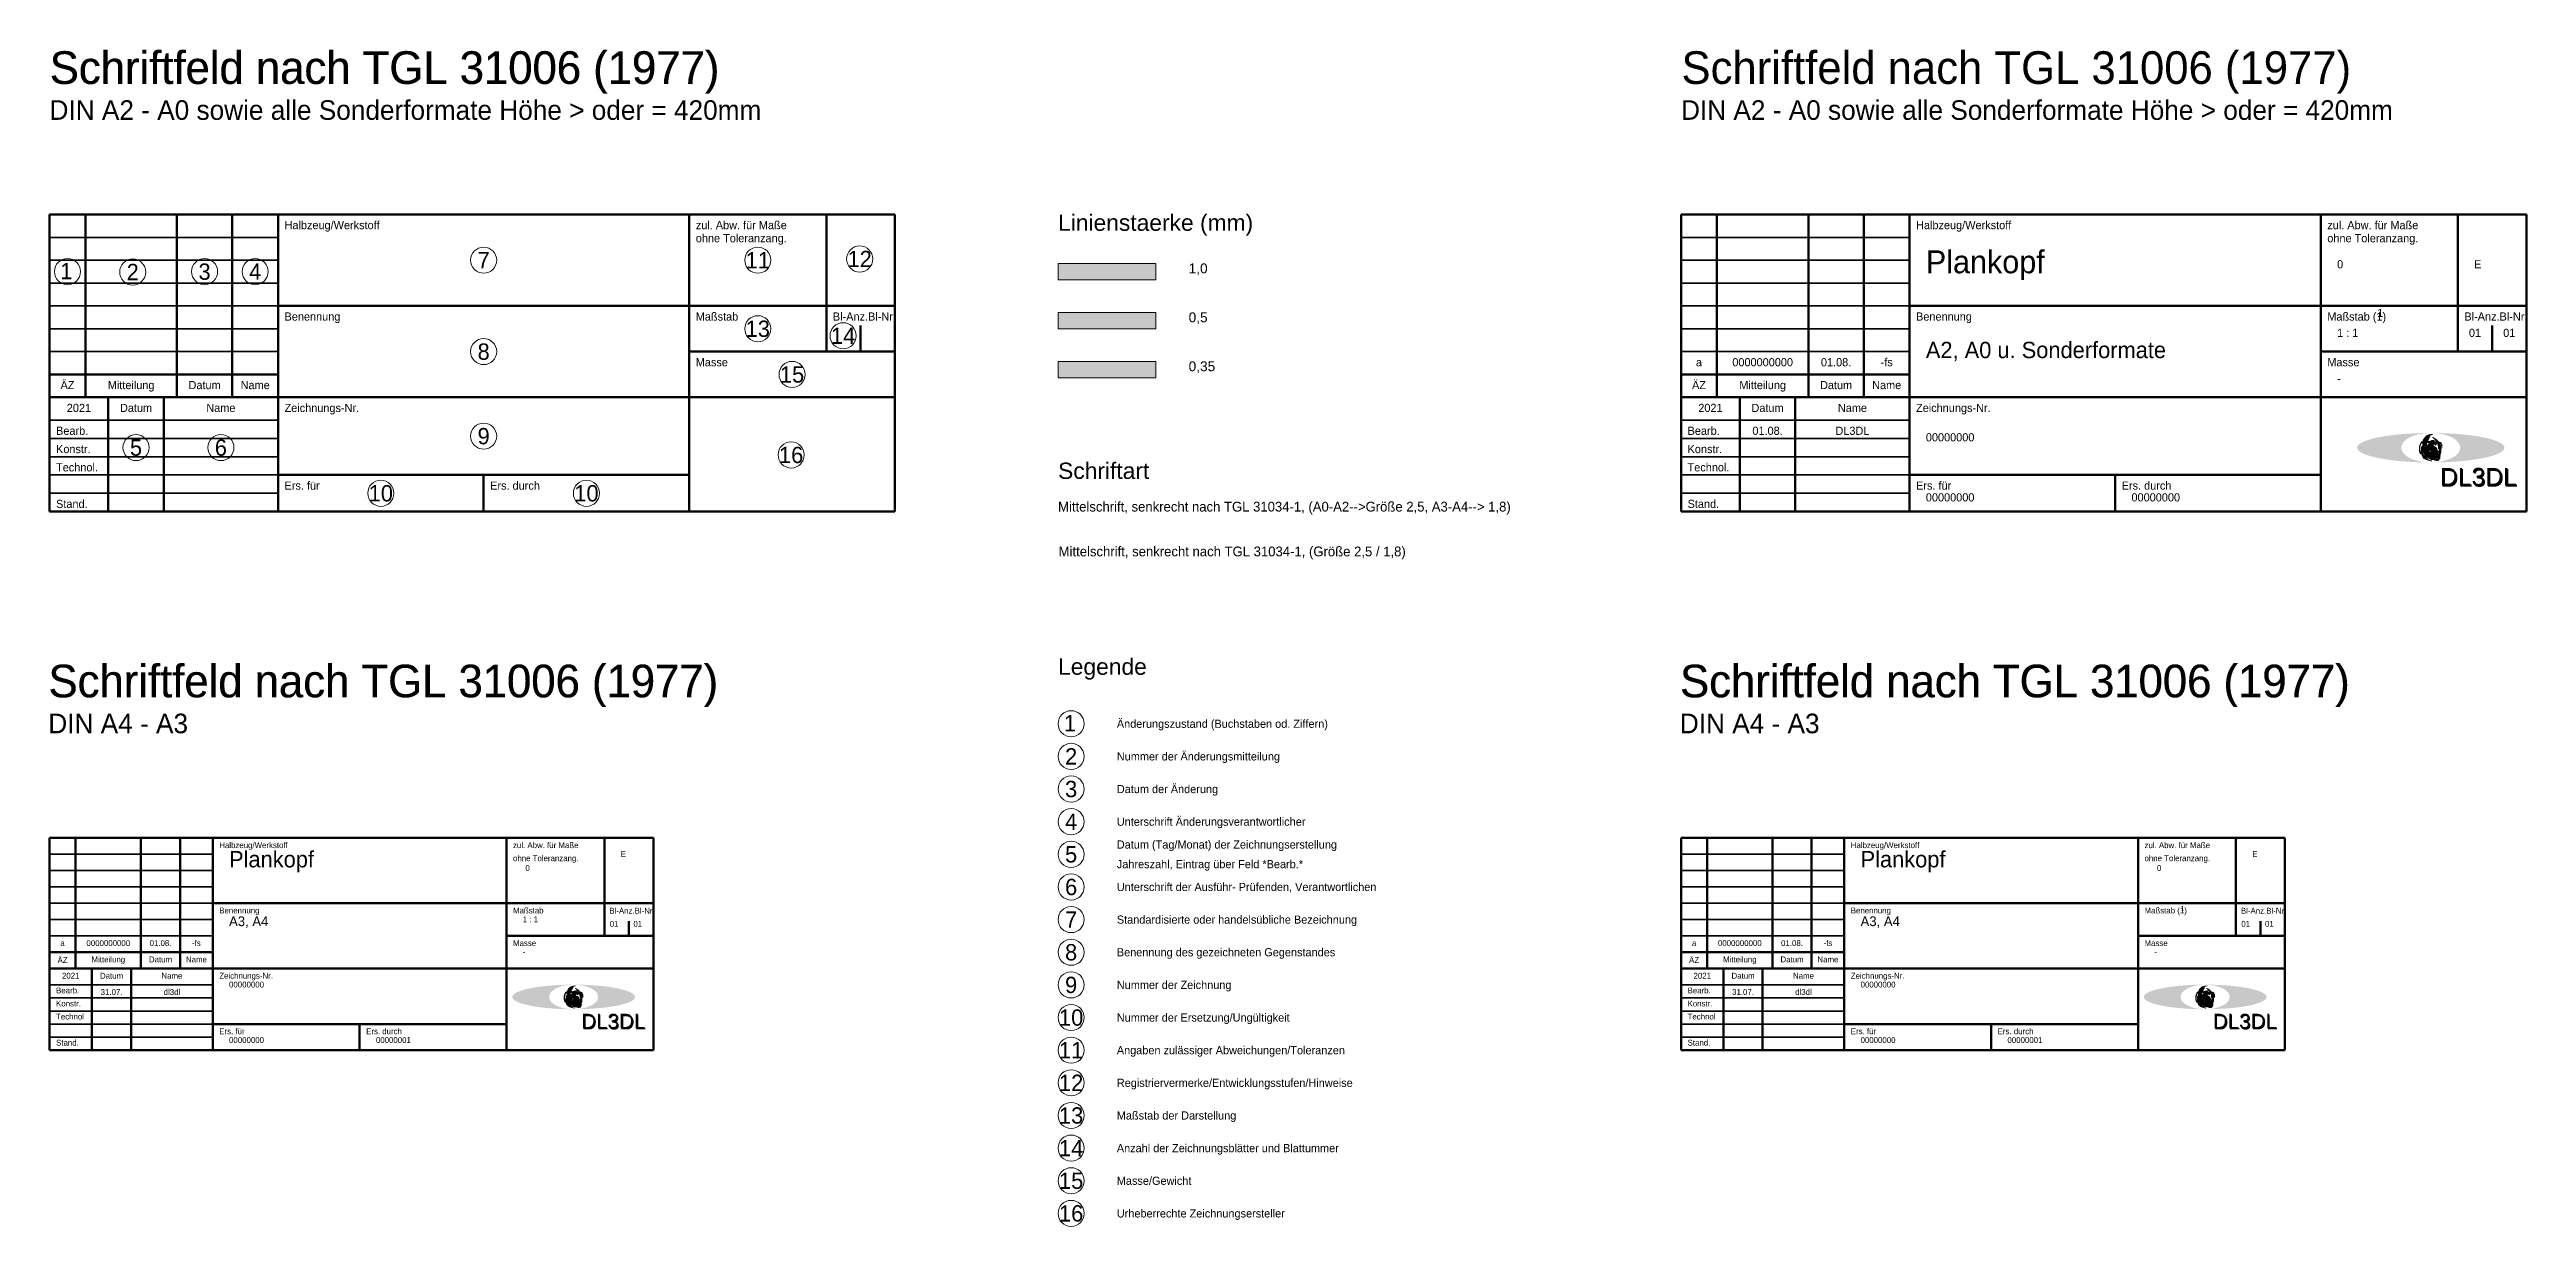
# Model space of a CAD drawing. Header units: millimetres. Extents: x -10 to 4154, y -219 to 3798.
# Drawn here: x 0 to 759, y -219 to 142 of the extents above; entities that cross this region are included whole.
import ezdxf
from ezdxf.enums import TextEntityAlignment as Align

# ---------------------------------------------------------------- set-up
doc = ezdxf.new("R2010")
doc.units = ezdxf.units.MM
for name, color, linetype, lineweight, true_color in [('_Logo_A_oval', 1, 'Continuous', 5, 0xff0000), ('_Logo_B_oval', 30, 'Continuous', 5, 0xff7f00), ('_Logo_C_oval', 16, 'Continuous', 5, 0x4c0000), ('_Logo_Phoenix', 96, 'Continuous', 5, 0x004c00), ('_Logo_Text1', 5, 'Continuous', 5, 0x0000ff), ('_Logo_Text2', 1, 'Continuous', 5, 0xff0000), ('Begrenzungslinie Felder', 5, 'Continuous', 50, 0x0000ff), ('Begrenzungslinie Schriftfeld', 30, 'Continuous', 100, 0xff7f00), ('Legende', 7, 'Continuous', 5, 0x000000), ('Nr_Kreis', 1, 'Continuous', 5, 0xff0000), ('PK_Txt_ausgef', 3, 'Continuous', 5, 0x00ff00), ('Text_Ausgef', 3, 'Continuous', 5, 0x00ff00), ('Text_Vorgabe', 1, 'Continuous', 5, 0xff0000), ('Zeilenlinie', 134, 'Continuous', 35, 0x008080)]:
    doc.layers.add(name, color=color, linetype=linetype, lineweight=lineweight, true_color=true_color)
doc.styles.add('textstyle132', font='')
doc.styles.add('textstyle133', font='')
doc.styles.add('textstyle146', font='')
doc.styles.add('textstyle263', font='')
doc.styles.add('textstyle265', font='')
doc.styles.add('textstyle267', font='')
doc.styles.add('textstyle269', font='')
doc.styles.add('textstyle271', font='')
doc.styles.add('textstyle273', font='')
doc.styles.add('textstyle277', font='')
doc.styles.add('textstyle278', font='')
doc.styles.add('textstyle279', font='')
doc.styles.add('textstyle280', font='')
doc.styles.add('textstyle281', font='')
doc.styles.add('textstyle282', font='')
doc.styles.add('textstyle283', font='')
doc.styles.add('textstyle284', font='')
doc.styles.add('textstyle285', font='')
doc.styles.add('textstyle286', font='')
doc.styles.add('textstyle287', font='')
doc.styles.add('textstyle288', font='')
doc.styles.add('textstyle290', font='')
doc.styles.add('textstyle291', font='')
doc.styles.add('textstyle293', font='')
doc.styles.add('textstyle295', font='')
doc.styles.add('textstyle296', font='')
doc.styles.add('textstyle297', font='')
doc.styles.add('textstyle298', font='')
doc.styles.add('textstyle299', font='')
doc.styles.add('textstyle300', font='')
doc.styles.add('textstyle301', font='')
doc.styles.add('textstyle303', font='')
doc.styles.add('textstyle304', font='')
doc.styles.add('textstyle306', font='')
doc.styles.add('textstyle308', font='')
doc.styles.add('textstyle310', font='')
doc.styles.add('textstyle312', font='')
doc.styles.add('textstyle314', font='')
doc.styles.add('textstyle316', font='')
doc.styles.add('textstyle317', font='')
doc.styles.add('textstyle319', font='')
doc.styles.add('textstyle320', font='')
doc.styles.add('textstyle321', font='')
doc.styles.add('textstyle322', font='')
doc.styles.add('textstyle324', font='')
doc.styles.add('textstyle326', font='')
doc.styles.add('textstyle328', font='')
doc.styles.add('textstyle330', font='')
doc.styles.add('textstyle332', font='')
doc.styles.add('textstyle334', font='')
doc.styles.add('textstyle336', font='')
doc.styles.add('textstyle338', font='')
doc.styles.add('textstyle339', font='')
doc.styles.add('textstyle340', font='')
doc.styles.add('textstyle341', font='')
doc.styles.add('textstyle342', font='')
doc.styles.add('textstyle343', font='')
doc.styles.add('textstyle344', font='')
doc.styles.add('textstyle345', font='')
doc.styles.add('textstyle346', font='')
doc.styles.add('textstyle347', font='')
doc.styles.add('textstyle348', font='')
doc.styles.add('textstyle349', font='')
doc.styles.add('textstyle350', font='')
doc.styles.add('textstyle351', font='')
doc.styles.add('textstyle352', font='')
doc.styles.add('textstyle353', font='')
doc.styles.add('textstyle354', font='')
doc.styles.add('textstyle355', font='')
doc.styles.add('textstyle356', font='')
doc.styles.add('textstyle357', font='')
doc.styles.add('textstyle358', font='')
doc.styles.add('textstyle359', font='')
doc.styles.add('textstyle360', font='')
doc.styles.add('textstyle361', font='')
doc.styles.add('textstyle362', font='')
doc.styles.add('textstyle363', font='')
doc.styles.add('textstyle364', font='')
doc.styles.add('textstyle365', font='')
doc.styles.add('textstyle366', font='')
doc.styles.add('textstyle367', font='')
doc.styles.add('textstyle368', font='')
doc.styles.add('textstyle369', font='')
doc.styles.add('textstyle370', font='')
doc.styles.add('textstyle371', font='')
doc.styles.add('textstyle372', font='')
doc.styles.add('textstyle373', font='')
doc.styles.add('textstyle374', font='')
doc.styles.add('textstyle375', font='')
doc.styles.add('textstyle376', font='')
doc.styles.add('textstyle377', font='')
doc.styles.add('textstyle378', font='')
doc.styles.add('textstyle379', font='')
doc.styles.add('textstyle380', font='')
doc.styles.add('textstyle381', font='')
doc.styles.add('textstyle382', font='')
doc.styles.add('textstyle383', font='')
doc.styles.add('textstyle384', font='')
doc.styles.add('textstyle385', font='')
doc.styles.add('textstyle386', font='')
doc.styles.add('textstyle387', font='')
doc.styles.add('textstyle388', font='')
doc.styles.add('textstyle389', font='')
doc.styles.add('textstyle390', font='')
doc.styles.add('textstyle391', font='')
doc.styles.add('textstyle392', font='')
doc.styles.add('textstyle393', font='')
doc.styles.add('textstyle394', font='')
doc.styles.add('textstyle395', font='')
doc.styles.add('textstyle396', font='')
doc.styles.add('textstyle397', font='')
doc.styles.add('textstyle398', font='')
doc.styles.add('textstyle399', font='')
doc.styles.add('textstyle400', font='')
doc.styles.add('textstyle401', font='')
doc.styles.add('textstyle402', font='')
doc.styles.add('textstyle403', font='')
doc.styles.add('textstyle404', font='')
doc.styles.add('textstyle405', font='')
doc.styles.add('textstyle406', font='')
doc.styles.add('textstyle407', font='')
doc.styles.add('textstyle408', font='')
doc.styles.add('textstyle409', font='')
doc.styles.add('textstyle410', font='')
doc.styles.add('textstyle411', font='')
doc.styles.add('textstyle412', font='')
doc.styles.add('textstyle413', font='')
doc.styles.add('textstyle414', font='')
doc.styles.add('textstyle415', font='')
doc.styles.add('textstyle416', font='')
doc.styles.add('textstyle417', font='')
doc.styles.add('textstyle418', font='')
doc.styles.add('textstyle419', font='')
doc.styles.add('textstyle420', font='')
doc.styles.add('textstyle421', font='')
doc.styles.add('textstyle422', font='')
doc.styles.add('textstyle423', font='')
doc.styles.add('textstyle424', font='')
doc.styles.add('textstyle425', font='')
doc.styles.add('textstyle426', font='')
doc.styles.add('textstyle427', font='')
doc.styles.add('textstyle428', font='')
doc.styles.add('textstyle429', font='')
doc.styles.add('textstyle430', font='')
doc.styles.add('textstyle431', font='')
doc.styles.add('textstyle432', font='')
doc.styles.add('textstyle433', font='')
doc.styles.add('textstyle434', font='')
doc.styles.add('textstyle435', font='')
doc.styles.add('textstyle437', font='')
doc.styles.add('textstyle438', font='')
doc.styles.add('textstyle439', font='')
doc.styles.add('textstyle440', font='')
doc.styles.add('textstyle441', font='')
doc.styles.add('textstyle461', font='')
doc.styles.add('textstyle462', font='')
doc.styles.add('textstyle463', font='')
doc.styles.add('textstyle464', font='')
doc.styles.add('textstyle465', font='')
doc.styles.add('textstyle466', font='')
doc.styles.add('textstyle467', font='')
doc.styles.add('textstyle468', font='')
doc.styles.add('textstyle469', font='')
doc.styles.add('textstyle470', font='')
doc.styles.add('textstyle471', font='')
doc.styles.add('textstyle472', font='')
doc.styles.add('textstyle473', font='')
doc.styles.add('textstyle474', font='')
doc.styles.add('textstyle475', font='')
doc.styles.add('textstyle476', font='')
doc.styles.add('textstyle477', font='')
doc.styles.add('textstyle478', font='')
doc.styles.add('textstyle479', font='')
doc.styles.add('textstyle480', font='')
doc.styles.add('textstyle481', font='')
doc.styles.add('textstyle482', font='')
doc.styles.add('textstyle483', font='')
doc.styles.add('textstyle484', font='')
doc.styles.add('textstyle485', font='')
doc.styles.add('textstyle486', font='')
doc.styles.add('textstyle487', font='')
doc.styles.add('textstyle488', font='')
doc.styles.add('textstyle489', font='')
doc.styles.add('textstyle490', font='')
doc.styles.add('textstyle491', font='')
doc.styles.add('textstyle492', font='')
doc.styles.add('textstyle493', font='')
doc.styles.add('textstyle494', font='')
doc.styles.add('textstyle495', font='')
doc.styles.add('textstyle496', font='')
doc.styles.add('textstyle497', font='')
doc.styles.add('textstyle498', font='')
doc.styles.add('textstyle499', font='')
doc.styles.add('textstyle500', font='')
doc.styles.add('textstyle501', font='')
doc.styles.add('textstyle502', font='')
doc.styles.add('textstyle503', font='')
doc.styles.add('textstyle504', font='')
doc.styles.add('textstyle505', font='')
doc.styles.add('textstyle506', font='')
doc.styles.add('textstyle507', font='')
doc.styles.add('textstyle508', font='')
doc.styles.add('textstyle509', font='')
doc.styles.add('textstyle510', font='')
doc.styles.add('textstyle511', font='')
doc.styles.add('textstyle512', font='')
doc.styles.add('textstyle513', font='')
doc.styles.add('textstyle514', font='')
doc.styles.add('textstyle515', font='')
doc.styles.add('textstyle516', font='')
doc.styles.add('textstyle517', font='')
doc.styles.get('textstyle132').set_extended_font_data('TGL 31034-1')
doc.styles.get('textstyle133').set_extended_font_data('TGL 31034-1')
doc.styles.get('textstyle146').set_extended_font_data('TGL 31034-1')
doc.styles.get('textstyle263').set_extended_font_data('TGL 31034-1')
doc.styles.get('textstyle265').set_extended_font_data('TGL 31034-1')
doc.styles.get('textstyle267').set_extended_font_data('TGL 31034-1')
doc.styles.get('textstyle269').set_extended_font_data('TGL 31034-1')
doc.styles.get('textstyle271').set_extended_font_data('TGL 31034-1')
doc.styles.get('textstyle273').set_extended_font_data('TGL 31034-1')
doc.styles.get('textstyle277').set_extended_font_data('TGL 31034-1')
doc.styles.get('textstyle278').set_extended_font_data('TGL 31034-1')
doc.styles.get('textstyle279').set_extended_font_data('TGL 31034-1')
doc.styles.get('textstyle280').set_extended_font_data('TGL 31034-1')
doc.styles.get('textstyle281').set_extended_font_data('TGL 31034-1')
doc.styles.get('textstyle282').set_extended_font_data('TGL 31034-1')
doc.styles.get('textstyle283').set_extended_font_data('TGL 31034-1')
doc.styles.get('textstyle284').set_extended_font_data('TGL 31034-1')
doc.styles.get('textstyle285').set_extended_font_data('TGL 31034-1')
doc.styles.get('textstyle286').set_extended_font_data('TGL 31034-1')
doc.styles.get('textstyle287').set_extended_font_data('TGL 31034-1')
doc.styles.get('textstyle288').set_extended_font_data('TGL 31034-1')
doc.styles.get('textstyle290').set_extended_font_data('TGL 31034-1')
doc.styles.get('textstyle291').set_extended_font_data('TGL 31034-1')
doc.styles.get('textstyle293').set_extended_font_data('TGL 31034-1')
doc.styles.get('textstyle295').set_extended_font_data('TGL 31034-1')
doc.styles.get('textstyle296').set_extended_font_data('TGL 31034-1')
doc.styles.get('textstyle297').set_extended_font_data('TGL 31034-1')
doc.styles.get('textstyle298').set_extended_font_data('TGL 31034-1')
doc.styles.get('textstyle299').set_extended_font_data('TGL 31034-1')
doc.styles.get('textstyle300').set_extended_font_data('TGL 31034-1')
doc.styles.get('textstyle301').set_extended_font_data('TGL 31034-1')
doc.styles.get('textstyle303').set_extended_font_data('TGL 31034-1')
doc.styles.get('textstyle304').set_extended_font_data('TGL 31034-1')
doc.styles.get('textstyle306').set_extended_font_data('TGL 31034-1')
doc.styles.get('textstyle308').set_extended_font_data('TGL 31034-1')
doc.styles.get('textstyle310').set_extended_font_data('TGL 31034-1')
doc.styles.get('textstyle312').set_extended_font_data('TGL 31034-1')
doc.styles.get('textstyle314').set_extended_font_data('TGL 31034-1')
doc.styles.get('textstyle316').set_extended_font_data('TGL 31034-1')
doc.styles.get('textstyle317').set_extended_font_data('TGL 31034-1')
doc.styles.get('textstyle319').set_extended_font_data('TGL 31034-1')
doc.styles.get('textstyle320').set_extended_font_data('TGL 31034-1')
doc.styles.get('textstyle321').set_extended_font_data('TGL 31034-1')
doc.styles.get('textstyle322').set_extended_font_data('TGL 31034-1')
doc.styles.get('textstyle324').set_extended_font_data('TGL 31034-1')
doc.styles.get('textstyle326').set_extended_font_data('TGL 31034-1')
doc.styles.get('textstyle328').set_extended_font_data('TGL 31034-1')
doc.styles.get('textstyle330').set_extended_font_data('TGL 31034-1')
doc.styles.get('textstyle332').set_extended_font_data('TGL 31034-1')
doc.styles.get('textstyle334').set_extended_font_data('TGL 31034-1')
doc.styles.get('textstyle336').set_extended_font_data('TGL 31034-1')
doc.styles.get('textstyle338').set_extended_font_data('TGL 31034-1')
doc.styles.get('textstyle339').set_extended_font_data('TGL 31034-1')
doc.styles.get('textstyle340').set_extended_font_data('TGL 31034-1')
doc.styles.get('textstyle341').set_extended_font_data('TGL 31034-1')
doc.styles.get('textstyle342').set_extended_font_data('TGL 31034-1')
doc.styles.get('textstyle343').set_extended_font_data('TGL 31034-1')
doc.styles.get('textstyle344').set_extended_font_data('TGL 31034-1')
doc.styles.get('textstyle345').set_extended_font_data('TGL 31034-1')
doc.styles.get('textstyle346').set_extended_font_data('TGL 31034-1')
doc.styles.get('textstyle347').set_extended_font_data('TGL 31034-1')
doc.styles.get('textstyle348').set_extended_font_data('TGL 31034-1')
doc.styles.get('textstyle349').set_extended_font_data('TGL 31034-1')
doc.styles.get('textstyle350').set_extended_font_data('TGL 31034-1')
doc.styles.get('textstyle351').set_extended_font_data('TGL 31034-1')
doc.styles.get('textstyle352').set_extended_font_data('TGL 31034-1')
doc.styles.get('textstyle353').set_extended_font_data('TGL 31034-1')
doc.styles.get('textstyle354').set_extended_font_data('TGL 31034-1')
doc.styles.get('textstyle355').set_extended_font_data('TGL 31034-1')
doc.styles.get('textstyle356').set_extended_font_data('TGL 31034-1')
doc.styles.get('textstyle357').set_extended_font_data('TGL 31034-1')
doc.styles.get('textstyle358').set_extended_font_data('TGL 31034-1')
doc.styles.get('textstyle359').set_extended_font_data('TGL 31034-1')
doc.styles.get('textstyle360').set_extended_font_data('TGL 31034-1')
doc.styles.get('textstyle361').set_extended_font_data('TGL 31034-1')
doc.styles.get('textstyle362').set_extended_font_data('TGL 31034-1')
doc.styles.get('textstyle363').set_extended_font_data('TGL 31034-1')
doc.styles.get('textstyle364').set_extended_font_data('TGL 31034-1')
doc.styles.get('textstyle365').set_extended_font_data('TGL 31034-1')
doc.styles.get('textstyle366').set_extended_font_data('TGL 31034-1')
doc.styles.get('textstyle367').set_extended_font_data('TGL 31034-1')
doc.styles.get('textstyle368').set_extended_font_data('TGL 31034-1')
doc.styles.get('textstyle369').set_extended_font_data('TGL 31034-1')
doc.styles.get('textstyle370').set_extended_font_data('TGL 31034-1')
doc.styles.get('textstyle371').set_extended_font_data('TGL 31034-1')
doc.styles.get('textstyle372').set_extended_font_data('TGL 31034-1')
doc.styles.get('textstyle373').set_extended_font_data('TGL 31034-1')
doc.styles.get('textstyle374').set_extended_font_data('TGL 31034-1')
doc.styles.get('textstyle375').set_extended_font_data('TGL 31034-1')
doc.styles.get('textstyle376').set_extended_font_data('TGL 31034-1')
doc.styles.get('textstyle377').set_extended_font_data('TGL 31034-1')
doc.styles.get('textstyle378').set_extended_font_data('TGL 31034-1')
doc.styles.get('textstyle379').set_extended_font_data('TGL 31034-1')
doc.styles.get('textstyle380').set_extended_font_data('TGL 31034-1')
doc.styles.get('textstyle381').set_extended_font_data('TGL 31034-1')
doc.styles.get('textstyle382').set_extended_font_data('TGL 31034-1')
doc.styles.get('textstyle383').set_extended_font_data('TGL 31034-1')
doc.styles.get('textstyle384').set_extended_font_data('TGL 31034-1')
doc.styles.get('textstyle385').set_extended_font_data('TGL 31034-1')
doc.styles.get('textstyle386').set_extended_font_data('TGL 31034-1')
doc.styles.get('textstyle387').set_extended_font_data('TGL 31034-1')
doc.styles.get('textstyle388').set_extended_font_data('TGL 31034-1')
doc.styles.get('textstyle389').set_extended_font_data('TGL 31034-1')
doc.styles.get('textstyle390').set_extended_font_data('TGL 31034-1')
doc.styles.get('textstyle391').set_extended_font_data('TGL 31034-1')
doc.styles.get('textstyle392').set_extended_font_data('TGL 31034-1')
doc.styles.get('textstyle393').set_extended_font_data('TGL 31034-1')
doc.styles.get('textstyle394').set_extended_font_data('TGL 31034-1')
doc.styles.get('textstyle395').set_extended_font_data('TGL 31034-1')
doc.styles.get('textstyle396').set_extended_font_data('TGL 31034-1')
doc.styles.get('textstyle397').set_extended_font_data('TGL 31034-1')
doc.styles.get('textstyle398').set_extended_font_data('TGL 31034-1')
doc.styles.get('textstyle399').set_extended_font_data('TGL 31034-1')
doc.styles.get('textstyle400').set_extended_font_data('TGL 31034-1')
doc.styles.get('textstyle401').set_extended_font_data('TGL 31034-1')
doc.styles.get('textstyle402').set_extended_font_data('TGL 31034-1')
doc.styles.get('textstyle403').set_extended_font_data('TGL 31034-1')
doc.styles.get('textstyle404').set_extended_font_data('TGL 31034-1')
doc.styles.get('textstyle405').set_extended_font_data('TGL 31034-1')
doc.styles.get('textstyle406').set_extended_font_data('TGL 31034-1')
doc.styles.get('textstyle407').set_extended_font_data('TGL 31034-1')
doc.styles.get('textstyle408').set_extended_font_data('TGL 31034-1')
doc.styles.get('textstyle409').set_extended_font_data('TGL 31034-1')
doc.styles.get('textstyle410').set_extended_font_data('TGL 31034-1')
doc.styles.get('textstyle411').set_extended_font_data('TGL 31034-1')
doc.styles.get('textstyle412').set_extended_font_data('TGL 31034-1')
doc.styles.get('textstyle413').set_extended_font_data('TGL 31034-1')
doc.styles.get('textstyle414').set_extended_font_data('TGL 31034-1')
doc.styles.get('textstyle415').set_extended_font_data('TGL 31034-1')
doc.styles.get('textstyle416').set_extended_font_data('TGL 31034-1')
doc.styles.get('textstyle417').set_extended_font_data('TGL 31034-1')
doc.styles.get('textstyle418').set_extended_font_data('TGL 31034-1')
doc.styles.get('textstyle419').set_extended_font_data('TGL 31034-1')
doc.styles.get('textstyle420').set_extended_font_data('TGL 31034-1')
doc.styles.get('textstyle421').set_extended_font_data('TGL 31034-1')
doc.styles.get('textstyle422').set_extended_font_data('TGL 31034-1')
doc.styles.get('textstyle423').set_extended_font_data('TGL 31034-1')
doc.styles.get('textstyle424').set_extended_font_data('TGL 31034-1')
doc.styles.get('textstyle425').set_extended_font_data('TGL 31034-1')
doc.styles.get('textstyle426').set_extended_font_data('TGL 31034-1')
doc.styles.get('textstyle427').set_extended_font_data('TGL 31034-1')
doc.styles.get('textstyle428').set_extended_font_data('TGL 31034-1')
doc.styles.get('textstyle429').set_extended_font_data('TGL 31034-1')
doc.styles.get('textstyle430').set_extended_font_data('TGL 31034-1')
doc.styles.get('textstyle431').set_extended_font_data('TGL 31034-1')
doc.styles.get('textstyle432').set_extended_font_data('TGL 31034-1')
doc.styles.get('textstyle433').set_extended_font_data('TGL 31034-1')
doc.styles.get('textstyle434').set_extended_font_data('TGL 31034-1')
doc.styles.get('textstyle435').set_extended_font_data('TGL 31034-1')
doc.styles.get('textstyle437').set_extended_font_data('TGL 31034-1')
doc.styles.get('textstyle438').set_extended_font_data('TGL 31034-1')
doc.styles.get('textstyle439').set_extended_font_data('TGL 31034-1')
doc.styles.get('textstyle440').set_extended_font_data('TGL 31034-1')
doc.styles.get('textstyle441').set_extended_font_data('TGL 31034-1')
doc.styles.get('textstyle461').set_extended_font_data('Arial')
doc.styles.get('textstyle462').set_extended_font_data('Arial')
doc.styles.get('textstyle463').set_extended_font_data('Arial')
doc.styles.get('textstyle464').set_extended_font_data('Arial')
doc.styles.get('textstyle465').set_extended_font_data('Arial')
doc.styles.get('textstyle466').set_extended_font_data('Arial')
doc.styles.get('textstyle467').set_extended_font_data('Arial')
doc.styles.get('textstyle468').set_extended_font_data('Arial')
doc.styles.get('textstyle469').set_extended_font_data('Arial')
doc.styles.get('textstyle470').set_extended_font_data('Arial')
doc.styles.get('textstyle471').set_extended_font_data('Arial')
doc.styles.get('textstyle472').set_extended_font_data('Arial')
doc.styles.get('textstyle473').set_extended_font_data('TGL 31034-1')
doc.styles.get('textstyle474').set_extended_font_data('TGL 31034-1')
doc.styles.get('textstyle475').set_extended_font_data('TGL 31034-1')
doc.styles.get('textstyle476').set_extended_font_data('TGL 31034-1')
doc.styles.get('textstyle477').set_extended_font_data('TGL 31034-1')
doc.styles.get('textstyle478').set_extended_font_data('TGL 31034-1')
doc.styles.get('textstyle479').set_extended_font_data('TGL 31034-1')
doc.styles.get('textstyle480').set_extended_font_data('TGL 31034-1')
doc.styles.get('textstyle481').set_extended_font_data('TGL 31034-1')
doc.styles.get('textstyle482').set_extended_font_data('TGL 31034-1')
doc.styles.get('textstyle483').set_extended_font_data('TGL 31034-1')
doc.styles.get('textstyle484').set_extended_font_data('TGL 31034-1')
doc.styles.get('textstyle485').set_extended_font_data('TGL 31034-1')
doc.styles.get('textstyle486').set_extended_font_data('TGL 31034-1')
doc.styles.get('textstyle487').set_extended_font_data('TGL 31034-1')
doc.styles.get('textstyle488').set_extended_font_data('TGL 31034-1')
doc.styles.get('textstyle489').set_extended_font_data('TGL 31034-1')
doc.styles.get('textstyle490').set_extended_font_data('TGL 31034-1')
doc.styles.get('textstyle491').set_extended_font_data('TGL 31034-1')
doc.styles.get('textstyle492').set_extended_font_data('TGL 31034-1')
doc.styles.get('textstyle493').set_extended_font_data('TGL 31034-1')
doc.styles.get('textstyle494').set_extended_font_data('TGL 31034-1')
doc.styles.get('textstyle495').set_extended_font_data('TGL 31034-1')
doc.styles.get('textstyle496').set_extended_font_data('TGL 31034-1')
doc.styles.get('textstyle497').set_extended_font_data('TGL 31034-1')
doc.styles.get('textstyle498').set_extended_font_data('TGL 31034-1')
doc.styles.get('textstyle499').set_extended_font_data('TGL 31034-1')
doc.styles.get('textstyle500').set_extended_font_data('TGL 31034-1')
doc.styles.get('textstyle501').set_extended_font_data('TGL 31034-1')
doc.styles.get('textstyle502').set_extended_font_data('TGL 31034-1')
doc.styles.get('textstyle503').set_extended_font_data('TGL 31034-1')
doc.styles.get('textstyle504').set_extended_font_data('TGL 31034-1')
doc.styles.get('textstyle505').set_extended_font_data('TGL 31034-1')
doc.styles.get('textstyle506').set_extended_font_data('TGL 31034-1')
doc.styles.get('textstyle507').set_extended_font_data('TGL 31034-1')
doc.styles.get('textstyle508').set_extended_font_data('TGL 31034-1')
doc.styles.get('textstyle509').set_extended_font_data('TGL 31034-1')
doc.styles.get('textstyle510').set_extended_font_data('TGL 31034-1')
doc.styles.get('textstyle511').set_extended_font_data('TGL 31034-1')
doc.styles.get('textstyle512').set_extended_font_data('TGL 31034-1')
doc.styles.get('textstyle513').set_extended_font_data('TGL 31034-1')
doc.styles.get('textstyle514').set_extended_font_data('TGL 31034-1')
doc.styles.get('textstyle515').set_extended_font_data('TGL 31034-1')
doc.styles.get('textstyle516').set_extended_font_data('TGL 31034-1')
doc.styles.get('textstyle517').set_extended_font_data('TGL 31034-1')

msp = doc.modelspace()

# ---------------------------------------------------------------- texts
at = {"layer": '_Logo_Text1'}
for height, style, p in [(5.417, 'textstyle465', (744.42, 10.32)), (4.514, 'textstyle466', (172.95, -156.4)), (4.514, 'textstyle464', (672.83, -156.4))]:
    msp.add_text('DL3DL', height=height, dxfattribs=dict(at, style=style)).set_placement(p, align=Align.MIDDLE_CENTER)
at = {"layer": '_Logo_Text2'}
for height, style, p in [(5.417, 'textstyle463', (744.17, 10.68)), (4.514, 'textstyle461', (172.74, -156.1)), (4.514, 'textstyle462', (672.62, -156.1))]:
    msp.add_text('DL3DL', height=height, dxfattribs=dict(at, style=style)).set_placement(p, align=Align.MIDDLE_CENTER)
at = {"layer": 'Legende'}
for s, height, style, p in [('Schriftfeld nach TGL 31006 (1977)', 10, 'textstyle434', (0, 141)), ('Schriftfeld nach TGL 31006 (1977)', 10, 'textstyle435', (0.13, 141)), ('Schriftfeld nach TGL 31006 (1977)', 10, 'textstyle430', (500, 141)), ('DIN A2 - A0 sowie alle Sonderformate Höhe > oder = 420mm', 6, 'textstyle431', (0, 126)), ('DIN A2 - A0 sowie alle Sonderformate Höhe > oder = 420mm', 6, 'textstyle432', (499.87, 126)), ('Linienstaerke (mm)', 5, 'textstyle469', (309, 91)), ('1,0', 3, 'textstyle471', (349, 76)), ('0,5', 3, 'textstyle470', (349, 61)), ('0,35', 3, 'textstyle472', (349, 46)), ('Schriftart', 5, 'textstyle468', (309, 15)), ('Legende', 5, 'textstyle467', (309, -45)), ('Schriftfeld nach TGL 31006 (1977)', 10, 'textstyle433', (-0.37, -46.91)), ('Schriftfeld nach TGL 31006 (1977)', 10, 'textstyle429', (-0.25, -46.91)), ('Schriftfeld nach TGL 31006 (1977)', 10, 'textstyle428', (499.5, -46.91)), ('Schriftfeld nach TGL 31006 (1977)', 10, 'textstyle425', (499.63, -46.91)), ('DIN A4 - A3', 6, 'textstyle426', (-0.37, -61.91)), ('DIN A4 - A3', 6, 'textstyle427', (499.5, -61.91))]:
    msp.add_text(s, height=height, dxfattribs=dict(at, style=style)).set_placement(p, align=Align.TOP_LEFT)
for s, style, p in [('Änderungszustand (Buchstaben od. Ziffern)', 'textstyle301', (327, -65)), ('Nummer der Änderungsmitteilung', 'textstyle298', (327, -75)), ('Datum der Änderung', 'textstyle299', (327, -85)), ('Unterschrift Änderungsverantwortlicher', 'textstyle296', (327, -95)), ('Datum (Tag/Monat) der Zeichnungserstellung', 'textstyle297', (327, -102)), ('Jahreszahl, Eintrag über Feld *Bearb.*', 'textstyle330', (327, -108)), ('Unterschrift der Ausführ- Prüfenden, Verantwortlichen', 'textstyle343', (327, -115)), ('Standardisierte oder handelsübliche Bezeichnung', 'textstyle344', (327, -125)), ('Benennung des gezeichneten Gegenstandes', 'textstyle341', (327, -135)), ('Nummer der Zeichnung', 'textstyle342', (327, -145)), ('Nummer der Ersetzung/Ungültigkeit', 'textstyle339', (327, -155)), ('Angaben zulässiger Abweichungen/Toleranzen', 'textstyle340', (327, -165)), ('Registriervermerke/Entwicklungsstufen/Hinweise', 'textstyle336', (327, -175)), ('Maßstab der Darstellung', 'textstyle338', (327, -185)), ('Anzahl der Zeichnungsblätter und Blattummer', 'textstyle332', (327, -195)), ('Masse/Gewicht', 'textstyle334', (327, -205)), ('Urheberrechte Zeichnungsersteller', 'textstyle328', (327, -215))]:
    msp.add_text(s, height=2.5, dxfattribs=dict(at, style=style)).set_placement(p, align=Align.MIDDLE_LEFT)
at = {"layer": 'Nr_Kreis'}
for s, style, p in [('1', 'textstyle271', (5.13, 73.67)), ('2', 'textstyle267', (25.49, 73.38)), ('3', 'textstyle265', (47.5, 73.5)), ('4', 'textstyle293', (63, 73.5)), ('7', 'textstyle295', (133, 77)), ('11', 'textstyle281', (217, 77)), ('12', 'textstyle282', (248.22, 77.37)), ('13', 'textstyle283', (217, 56)), ('14', 'textstyle284', (243.14, 53.85)), ('8', 'textstyle290', (133, 49)), ('15', 'textstyle286', (227.5, 42)), ('9', 'textstyle291', (133, 23.1)), ('5', 'textstyle269', (26.5, 19.6)), ('6', 'textstyle263', (52.5, 19.6)), ('16', 'textstyle285', (227.21, 17.34)), ('10', 'textstyle287', (101.5, 5.6)), ('10', 'textstyle288', (164.5, 5.6)), ('1', 'textstyle273', (312.63, -64.83)), ('2', 'textstyle279', (313, -75)), ('3', 'textstyle280', (313, -85)), ('4', 'textstyle277', (313, -95)), ('5', 'textstyle278', (313, -105)), ('6', 'textstyle317', (313, -115)), ('7', 'textstyle319', (313, -125)), ('8', 'textstyle314', (313, -135)), ('9', 'textstyle316', (313, -145)), ('10', 'textstyle310', (313, -155)), ('11', 'textstyle312', (313, -165)), ('12', 'textstyle306', (313, -175)), ('13', 'textstyle308', (313, -185)), ('14', 'textstyle303', (313, -195)), ('15', 'textstyle304', (313, -205)), ('16', 'textstyle300', (313, -215))]:
    msp.add_text(s, height=5, dxfattribs=dict(at, style=style)).set_placement(p, align=Align.MIDDLE_CENTER)
at = {"layer": 'PK_Txt_ausgef'}
for height, style, p in [(2.5, 'textstyle132', (713.14, 60.85)), (1.5, 'textstyle133', (652.94, -121.54))]:
    msp.add_text('1', height=height, dxfattribs=dict(at, style=style)).set_placement(p, align=Align.MIDDLE_LEFT)
at = {"layer": 'Text_Ausgef'}
for s, height, style, p in [('Plankopf', 7, 'textstyle385', (574.87, 80)), ('0', 2.5, 'textstyle373', (700.87, 77)), ('E', 2.5, 'textstyle374', (742.87, 77)), ('1 : 1', 2.5, 'textstyle375', (700.87, 56)), ('A2, A0 u. Sonderformate', 5, 'textstyle388', (574.87, 52)), ('-', 2.5, 'textstyle376', (700.87, 42)), ('00000000', 2.5, 'textstyle391', (574.87, 24)), ('00000000', 2.5, 'textstyle349', (574.87, 5.6)), ('00000000', 2.5, 'textstyle350', (637.87, 5.6)), ('Plankopf', 5, 'textstyle389', (55, -104)), ('E', 1.8, 'textstyle371', (175, -104)), ('Plankopf', 5, 'textstyle384', (554.87, -104)), ('E', 1.8, 'textstyle146', (674.87, -104)), ('0', 1.8, 'textstyle377', (145.81, -108.29)), ('0', 1.8, 'textstyle372', (645.68, -108.29)), ('A3, A4', 3, 'textstyle392', (55, -124)), ('1 : 1', 1.8, 'textstyle380', (145, -124)), ('01', 1.8, 'textstyle386', (171.64, -125.4)), ('01', 1.8, 'textstyle383', (178.9, -125.4)), ('A3, A4', 3, 'textstyle387', (554.87, -124)), ('01', 1.8, 'textstyle381', (671.52, -125.4)), ('01', 1.8, 'textstyle378', (678.78, -125.4)), ('-', 1.8, 'textstyle369', (145, -134)), ('-', 1.8, 'textstyle370', (644.87, -134)), ('00000000', 1.8, 'textstyle347', (55, -144)), ('00000000', 1.8, 'textstyle390', (554.87, -144)), ('00000000', 1.8, 'textstyle353', (55, -161)), ('00000001', 1.8, 'textstyle345', (100, -161)), ('00000000', 1.8, 'textstyle348', (554.87, -161)), ('00000001', 1.8, 'textstyle346', (599.87, -161))]:
    msp.add_text(s, height=height, dxfattribs=dict(at, style=style)).set_placement(p, align=Align.TOP_LEFT)
for s, height, style, p in [('01', 2.5, 'textstyle382', (743.12, 56)), ('01', 2.5, 'textstyle379', (753.62, 56)), ('a', 2.5, 'textstyle322', (505.37, 47)), ('0000000000', 2.5, 'textstyle368', (524.87, 47)), ('01.08.', 2.5, 'textstyle365', (547.37, 47)), ('-fs', 2.5, 'textstyle357', (562.87, 47)), ('2021', 2.5, 'textstyle359', (9, 33)), ('2021', 2.5, 'textstyle354', (508.87, 33)), ('01.08.', 2.5, 'textstyle360', (526.37, 26)), ('DL3DL', 2.5, 'textstyle358', (552.37, 26)), ('a', 1.8, 'textstyle320', (4, -131.3)), ('0000000000', 1.8, 'textstyle366', (18, -131.3)), ('01.08.', 1.8, 'textstyle363', (34, -131.3)), ('-fs', 1.8, 'textstyle361', (45, -131.3)), ('a', 1.8, 'textstyle321', (503.87, -131.3)), ('0000000000', 1.8, 'textstyle367', (517.87, -131.3)), ('01.08.', 1.8, 'textstyle364', (533.87, -131.3)), ('-fs', 1.8, 'textstyle362', (544.87, -131.3)), ('2021', 1.8, 'textstyle324', (6.5, -141.3)), ('2021', 1.8, 'textstyle326', (506.37, -141.3)), ('31.07.', 1.8, 'textstyle355', (19, -146.3)), ('dl3dl', 1.8, 'textstyle351', (37.5, -146.3)), ('31.07.', 1.8, 'textstyle356', (518.87, -146.3)), ('dl3dl', 1.8, 'textstyle352', (537.37, -146.3))]:
    msp.add_text(s, height=height, dxfattribs=dict(at, style=style)).set_placement(p, align=Align.TOP_CENTER)
at = {"layer": 'Text_Ausgef', "style": 'textstyle481'}
msp.add_text('Mittelschrift, senkrecht nach TGL 31034-1, (Größe 2,5 / 1,8)', height=3, dxfattribs=at).set_placement((309.17, -13.72))
at = {"layer": 'Text_Vorgabe'}
for s, height, style, p in [('Halbzeug/Werkstoff', 2.5, 'textstyle487', (72, 89)), ('zul. Abw. für Maße', 2.5, 'textstyle406', (198, 89)), ('ohne Toleranzang.', 2.5, 'textstyle402', (198, 85)), ('Halbzeug/Werkstoff', 2.5, 'textstyle488', (571.87, 89)), ('zul. Abw. für Maße', 2.5, 'textstyle407', (697.87, 89)), ('ohne Toleranzang.', 2.5, 'textstyle403', (697.87, 85)), ('Benennung', 2.5, 'textstyle422', (72, 61)), ('Maßstab', 2.5, 'textstyle398', (198, 61)), ('Bl-Anz.Bl-Nr.', 2.5, 'textstyle439', (240, 61)), ('Benennung', 2.5, 'textstyle423', (571.87, 61)), ('Maßstab (1)', 2.5, 'textstyle399', (697.87, 61)), ('Bl-Anz.Bl-Nr.', 2.5, 'textstyle440', (739.87, 61)), ('Masse', 2.5, 'textstyle394', (198, 47)), ('Masse', 2.5, 'textstyle395', (697.87, 47)), ('Zeichnungs-Nr.', 2.5, 'textstyle418', (72, 33)), ('Zeichnungs-Nr.', 2.5, 'textstyle419', (571.87, 33)), ('Bearb.', 2.5, 'textstyle474', (2, 26)), ('Bearb.', 2.5, 'textstyle475', (501.87, 26)), ('Konstr.', 2.5, 'textstyle497', (2, 20.4)), ('Konstr.', 2.5, 'textstyle490', (501.87, 20.4)), ('Technol.', 2.5, 'textstyle495', (2, 14.8)), ('Ers. für', 2.5, 'textstyle414', (72, 9.2)), ('Ers. durch', 2.5, 'textstyle410', (135, 9.2)), ('Technol.', 2.5, 'textstyle496', (501.87, 14.8)), ('Ers. für', 2.5, 'textstyle415', (571.87, 9.2)), ('Ers. durch', 2.5, 'textstyle411', (634.87, 9.2)), ('Stand.', 2.5, 'textstyle476', (2, 3.6)), ('Stand.', 2.5, 'textstyle514', (501.87, 3.6)), ('Halbzeug/Werkstoff', 1.8, 'textstyle489', (52, -101.3)), ('zul. Abw. für Maße', 1.8, 'textstyle408', (142, -101.3)), ('ohne Toleranzang.', 1.8, 'textstyle404', (142, -105.3)), ('Halbzeug/Werkstoff', 1.8, 'textstyle421', (551.87, -101.3)), ('zul. Abw. für Maße', 1.8, 'textstyle401', (641.87, -101.3)), ('ohne Toleranzang.', 1.8, 'textstyle397', (641.87, -105.3)), ('Benennung', 1.8, 'textstyle424', (52, -121.3)), ('Maßstab', 1.8, 'textstyle400', (142, -121.3)), ('Bl-Anz.Bl-Nr.', 1.8, 'textstyle441', (171.51, -121.39)), ('Benennung', 1.8, 'textstyle417', (551.87, -121.3)), ('Maßstab (1)', 1.8, 'textstyle393', (641.87, -121.3)), ('Bl-Anz.Bl-Nr.', 1.8, 'textstyle437', (671.39, -121.39)), ('Masse', 1.8, 'textstyle396', (142, -131.3)), ('Masse', 1.8, 'textstyle438', (641.87, -131.3)), ('Zeichnungs-Nr.', 1.8, 'textstyle420', (52, -141.3)), ('Zeichnungs-Nr.', 1.8, 'textstyle413', (551.87, -141.3)), ('Bearb.', 1.8, 'textstyle513', (2, -145.8)), ('Konstr.', 1.8, 'textstyle511', (2, -149.8)), ('Bearb.', 1.8, 'textstyle506', (501.87, -145.8)), ('Konstr.', 1.8, 'textstyle512', (501.87, -149.8)), ('Technol', 1.8, 'textstyle517', (2, -153.8)), ('Ers. für', 1.8, 'textstyle416', (52, -158.3)), ('Ers. durch', 1.8, 'textstyle412', (97, -158.3)), ('Technol', 1.8, 'textstyle510', (501.87, -153.8)), ('Ers. für', 1.8, 'textstyle409', (551.87, -158.3)), ('Ers. durch', 1.8, 'textstyle405', (596.87, -158.3)), ('Stand.', 1.8, 'textstyle515', (2, -161.8)), ('Stand.', 1.8, 'textstyle516', (501.87, -161.8))]:
    msp.add_text(s, height=height, dxfattribs=dict(at, style=style)).set_placement(p, align=Align.TOP_LEFT)
for s, height, style, p in [('ÄZ', 2.5, 'textstyle482', (5.5, 40)), ('Mitteilung', 2.5, 'textstyle484', (25, 40)), ('Datum', 2.5, 'textstyle478', (47.5, 40)), ('Name', 2.5, 'textstyle480', (63, 40)), ('ÄZ', 2.5, 'textstyle483', (505.37, 40)), ('Mitteilung', 2.5, 'textstyle477', (524.87, 40)), ('Datum', 2.5, 'textstyle479', (547.37, 40)), ('Name', 2.5, 'textstyle473', (562.87, 40)), ('Datum', 2.5, 'textstyle491', (26.5, 33)), ('Name', 2.5, 'textstyle493', (52.5, 33)), ('Datum', 2.5, 'textstyle492', (526.37, 33)), ('Name', 2.5, 'textstyle486', (552.37, 33)), ('ÄZ', 1.8, 'textstyle503', (4, -136.5)), ('Mitteilung', 1.8, 'textstyle505', (18, -136.3)), ('Datum', 1.8, 'textstyle499', (34, -136.3)), ('Name', 1.8, 'textstyle501', (45, -136.3)), ('ÄZ', 1.8, 'textstyle504', (503.87, -136.5)), ('Mitteilung', 1.8, 'textstyle498', (517.87, -136.3)), ('Datum', 1.8, 'textstyle500', (533.87, -136.3)), ('Name', 1.8, 'textstyle494', (544.87, -136.3)), ('Datum', 1.8, 'textstyle507', (19, -141.3)), ('Name', 1.8, 'textstyle509', (37.5, -141.3)), ('Datum', 1.8, 'textstyle508', (518.87, -141.3)), ('Name', 1.8, 'textstyle502', (537.37, -141.3))]:
    msp.add_text(s, height=height, dxfattribs=dict(at, style=style)).set_placement(p, align=Align.TOP_CENTER)
at = {"layer": 'Text_Vorgabe', "style": 'textstyle485'}
msp.add_text('Mittelschrift, senkrecht nach TGL 31034-1, (A0-A2-->Größe 2,5, A3-A4--> 1,8)', height=3, dxfattribs=at).set_placement((309, 0))

# ---------------------------------------------------------------- hatches: boundary and pattern name
at = {"layer": '_Logo_A_oval'}
h = msp.add_hatch(color=256, dxfattribs=at)
edge = h.paths.add_edge_path()
edge.add_ellipse((729.57, 19.56), major_axis=(9.03, 0), ratio=0.5, start_angle=0, end_angle=360)
edge = h.paths.add_edge_path()
edge.add_ellipse((729.57, 19.56), major_axis=(13.54, 0), ratio=0.333333, start_angle=0, end_angle=360)
h = msp.add_hatch(color=256, dxfattribs=at)
edge = h.paths.add_edge_path()
edge.add_ellipse((160.58, -148.7), major_axis=(7.52, 0), ratio=0.5, start_angle=0, end_angle=360)
edge = h.paths.add_edge_path()
edge.add_ellipse((160.58, -148.7), major_axis=(11.29, 0), ratio=0.333333, start_angle=0, end_angle=360)
h = msp.add_hatch(color=256, dxfattribs=at)
edge = h.paths.add_edge_path()
edge.add_ellipse((660.45, -148.7), major_axis=(7.52, 0), ratio=0.5, start_angle=0, end_angle=360)
edge = h.paths.add_edge_path()
edge.add_ellipse((660.45, -148.7), major_axis=(11.29, 0), ratio=0.333333, start_angle=0, end_angle=360)
at = {"layer": '_Logo_B_oval'}
h = msp.add_hatch(color=256, dxfattribs=at)
edge = h.paths.add_edge_path()
edge.add_ellipse((729.57, 19.56), major_axis=(13.54, 0), ratio=0.333333, start_angle=0, end_angle=360)
edge = h.paths.add_edge_path()
edge.add_ellipse((729.57, 19.56), major_axis=(18.06, 0), ratio=0.25, start_angle=0, end_angle=360)
h = msp.add_hatch(color=256, dxfattribs=at)
edge = h.paths.add_edge_path()
edge.add_ellipse((160.58, -148.7), major_axis=(11.29, 0), ratio=0.333333, start_angle=0, end_angle=360)
edge = h.paths.add_edge_path()
edge.add_ellipse((160.58, -148.7), major_axis=(15.05, 0), ratio=0.25, start_angle=0, end_angle=360)
h = msp.add_hatch(color=256, dxfattribs=at)
edge = h.paths.add_edge_path()
edge.add_ellipse((660.45, -148.7), major_axis=(11.29, 0), ratio=0.333333, start_angle=0, end_angle=360)
edge = h.paths.add_edge_path()
edge.add_ellipse((660.45, -148.7), major_axis=(15.05, 0), ratio=0.25, start_angle=0, end_angle=360)
at = {"layer": '_Logo_C_oval'}
h = msp.add_hatch(color=256, dxfattribs=at)
edge = h.paths.add_edge_path()
edge.add_ellipse((729.57, 19.56), major_axis=(18.06, 0), ratio=0.25, start_angle=0, end_angle=360)
edge = h.paths.add_edge_path()
edge.add_ellipse((729.57, 19.56), major_axis=(22.57, 0), ratio=0.2, start_angle=0, end_angle=360)
h = msp.add_hatch(color=256, dxfattribs=at)
edge = h.paths.add_edge_path()
edge.add_ellipse((160.58, -148.7), major_axis=(15.05, 0), ratio=0.25, start_angle=0, end_angle=360)
edge = h.paths.add_edge_path()
edge.add_ellipse((160.58, -148.7), major_axis=(18.81, 0), ratio=0.2, start_angle=0, end_angle=360)
h = msp.add_hatch(color=256, dxfattribs=at)
edge = h.paths.add_edge_path()
edge.add_ellipse((660.45, -148.7), major_axis=(15.05, 0), ratio=0.25, start_angle=0, end_angle=360)
edge = h.paths.add_edge_path()
edge.add_ellipse((660.45, -148.7), major_axis=(18.81, 0), ratio=0.2, start_angle=0, end_angle=360)
at = {"layer": '_Logo_Phoenix'}
h = msp.add_hatch(color=256, dxfattribs=at)
edge = h.paths.add_edge_path()
edge.add_spline(control_points=[(728.9, 18.99), (729.27, 18.76), (729.01, 18.34), (729.01, 18.34), (729.01, 18.34), (729.1, 18.12), (729.67, 18.11), (729.58, 18.64), (729.47, 18.99), (729, 19.46), (728.63, 19.77), (728.5, 20.19), (728.77, 20.63), (729.22, 20.92), (729.3, 21.04), (729.24, 21.19), (728.98, 21.18), (728.75, 21.12), (728.56, 21.23), (728.61, 21.54), (728.9, 21.69), (728.91, 21.71), (728.91, 21.69), (728.83, 21.56), (728.7, 21.46), (728.81, 21.36), (729.15, 21.46), (729.56, 21.68), (730.29, 21.83), (730.55, 21.8), (730.59, 21.73), (730.62, 21.5), (730.53, 21.31), (730.89, 21.34), (731.14, 21.23), (731.34, 21.02), (731.3, 20.68), (731.06, 20.37), (730.96, 20.3), (730.96, 20.3), (730.94, 20.48), (730.88, 20.66), (730.67, 20.71), (730.37, 20.66), (730.24, 20.37), (730.25, 20.02), (730.51, 19.91), (731.04, 19.72), (731.3, 19.4)], knot_values=[0, 0, 0, 0, 1, 2, 3, 4, 5, 6, 7, 8, 9, 10, 11, 12, 13, 14, 15, 16, 17, 18, 19, 20, 21, 22, 23, 24, 25, 26, 27, 28, 29, 30, 31, 32, 33, 34, 35, 36, 37, 38, 39, 40, 41, 42, 43, 44, 45, 46, 46, 46, 46], degree=3, periodic=0)
edge.add_spline(control_points=[(731.3, 19.4), (731.54, 18.98), (731.71, 18.39), (731.61, 17.82), (731.41, 17.31), (731.22, 16.99), (731.22, 16.99), (731.84, 17.36), (732.01, 18), (732, 18.49), (731.94, 18.62), (732.12, 18.3), (732.14, 17.72), (732.03, 17.36), (731.53, 16.43), (731, 16.09), (730.41, 15.93), (729.7, 15.92), (729.26, 16.14), (729.26, 16.14), (729.26, 16.14)], knot_values=[0, 0, 0, 0, 1, 2, 3, 4, 5, 6, 7, 8, 9, 10, 11, 12, 13, 14, 15, 16, 17, 18, 18, 18, 18], degree=3, periodic=0)
edge.add_spline(control_points=[(729.26, 16.14), (729.26, 16.14), (729.2, 16.11), (725.72, 20.1), (729.33, 22.98)], knot_values=[0, 0, 0, 0, 1, 2, 2, 2, 2], degree=3, periodic=0)
edge.add_spline(control_points=[(729.33, 22.98), (727.74, 20.93), (728.9, 18.99), (728.9, 18.99), (728.9, 18.99), (728.9, 18.99), (728.9, 18.99)], knot_values=[0, 0, 0, 0, 1, 2, 3, 4, 4, 4, 4], degree=3, periodic=0)
h = msp.add_hatch(color=256, dxfattribs=at)
edge = h.paths.add_edge_path()
edge.add_spline(control_points=[(728.79, 23.05), (727.01, 19.57), (728.67, 15.95), (728.66, 15.94), (728.66, 15.94), (726.09, 19.62), (728.79, 23.04), (728.79, 23.05), (728.79, 23.05)], knot_values=[0, 0, 0, 0, 1, 2, 3, 4, 5, 6, 6, 6, 6], degree=3, periodic=0)
h = msp.add_hatch(color=256, dxfattribs=at)
edge = h.paths.add_edge_path()
edge.add_spline(control_points=[(730.25, 23.69), (727.86, 23.11), (726.98, 20.82), (726.98, 20.82)], knot_values=[0, 0, 0, 0, 1, 1, 1, 1], degree=3, periodic=0)
edge.add_spline(control_points=[(726.98, 20.82), (727.01, 20.99), (727.33, 23.68), (730.25, 23.69)], knot_values=[0, 0, 0, 0, 1, 1, 1, 1], degree=3, periodic=0)
h = msp.add_hatch(color=256, dxfattribs=at)
edge = h.paths.add_edge_path()
edge.add_spline(control_points=[(726.95, 21.47), (725.51, 20.1), (726.2, 17.8), (726.52, 17.65)], knot_values=[0, 0, 0, 0, 1, 1, 1, 1], degree=3, periodic=0)
edge.add_spline(control_points=[(726.52, 17.65), (726.42, 17.73), (725.72, 20.03), (726.95, 21.47)], knot_values=[0, 0, 0, 0, 1, 1, 1, 1], degree=3, periodic=0)
h = msp.add_hatch(color=256, dxfattribs=at)
edge = h.paths.add_edge_path()
edge.add_spline(control_points=[(726.78, 20.03), (726.87, 16.63), (729.83, 15.46), (729.83, 15.46), (729.83, 15.46), (726.5, 16.28), (726.81, 19.99), (726.81, 19.99), (726.78, 20.03)], knot_values=[0, 0, 0, 0, 1, 2, 3, 4, 5, 6, 6, 6, 6], degree=3, periodic=0)
h = msp.add_hatch(color=256, dxfattribs=at)
edge = h.paths.add_edge_path()
edge.add_spline(control_points=[(731.84, 20.28), (731.89, 19.99), (731.92, 19.76), (731.95, 19.4), (731.95, 19.12), (731.95, 19.12), (731.95, 19.12), (732.08, 19.5), (732.08, 19.95), (731.98, 20.75), (731.73, 21.49), (731.51, 21.85), (730.9, 22.35), (730.09, 22.71), (730.09, 22.71), (730.09, 22.71)], knot_values=[0, 0, 0, 0, 1, 2, 3, 4, 5, 6, 7, 8, 9, 10, 11, 12, 13, 13, 13, 13], degree=3, periodic=0)
edge.add_spline(control_points=[(730.09, 22.71), (730.58, 22.46), (730.85, 22.18), (731.15, 21.81), (731.44, 21.42), (731.71, 20.8), (731.84, 20.28)], knot_values=[0, 0, 0, 0, 1, 2, 3, 4, 4, 4, 4], degree=3, periodic=0)
h = msp.add_hatch(color=256, dxfattribs=at)
edge = h.paths.add_edge_path()
edge.add_spline(control_points=[(730.77, 15.78), (731.09, 15.64), (731.63, 15.63), (731.92, 15.72), (732.18, 16.01), (732.35, 16.42), (732.37, 16.72), (732.4, 16.86), (732.4, 16.86), (732.4, 16.86), (732.3, 16.59), (732.21, 16.5), (732, 16.23), (731.76, 16.07), (731.54, 15.98), (731.21, 15.87), (730.88, 15.85), (730.77, 15.85), (730.65, 15.86), (730.65, 15.85), (730.65, 15.85), (730.72, 15.8), (730.77, 15.78), (730.77, 15.78), (730.77, 15.78)], knot_values=[0, 0, 0, 0, 1, 2, 3, 4, 5, 6, 7, 8, 9, 10, 11, 12, 13, 14, 15, 16, 17, 18, 19, 20, 21, 22, 22, 22, 22], degree=3, periodic=0)
h = msp.add_hatch(color=256, dxfattribs=at)
edge = h.paths.add_edge_path()
edge.add_spline(control_points=[(732.62, 18.34), (732.59, 17.89), (732.45, 17.28), (732.26, 16.93), (731.83, 16.53), (731.58, 16.3), (731.58, 16.3), (731.76, 16.6), (731.99, 16.99), (732.13, 17.36), (732.14, 17.72), (731.98, 18.54)], knot_values=[0, 0, 0, 0, 1, 2, 3, 4, 5, 6, 7, 8, 9, 9, 9, 9], degree=3, periodic=0)
edge.add_spline(control_points=[(731.98, 18.54), (732.21, 18.66), (732.26, 18.91), (732.28, 19.67), (732.24, 20.35), (732.22, 20.72), (731.99, 21.45), (731.85, 21.55), (732.26, 21.03), (732.39, 20.67), (732.53, 20.16), (732.6, 19.66), (732.63, 18.98), (732.62, 18.34)], knot_values=[0, 0, 0, 0, 1, 2, 3, 4, 5, 6, 7, 8, 9, 10, 11, 11, 11, 11], degree=3, periodic=0)
h = msp.add_hatch(color=256, dxfattribs=at)
edge = h.paths.add_edge_path()
edge.add_spline(control_points=[(732.93, 19.38), (732.93, 19.86), (732.86, 20.17), (732.79, 20.53), (732.64, 20.82), (732.32, 21.28), (732.32, 21.28), (732.32, 21.28)], knot_values=[0, 0, 0, 0, 1, 2, 3, 4, 5, 5, 5, 5], degree=3, periodic=0)
edge.add_spline(control_points=[(732.32, 21.28), (733.08, 20.9), (732.93, 19.38), (732.93, 19.38), (732.93, 19.38)], knot_values=[0, 0, 0, 0, 1, 2, 2, 2, 2], degree=3, periodic=0)
h = msp.add_hatch(color=256, dxfattribs=at)
edge = h.paths.add_edge_path()
edge.add_spline(control_points=[(158.4, -147.11), (157.19, -148.25), (157.77, -150.16), (158.04, -150.29)], knot_values=[0, 0, 0, 0, 1, 1, 1, 1], degree=3, periodic=0)
edge.add_spline(control_points=[(158.04, -150.29), (157.96, -150.22), (157.37, -148.31), (158.4, -147.11)], knot_values=[0, 0, 0, 0, 1, 1, 1, 1], degree=3, periodic=0)
h = msp.add_hatch(color=256, dxfattribs=at)
edge = h.paths.add_edge_path()
edge.add_spline(control_points=[(160.02, -149.18), (160.33, -149.36), (160.11, -149.72), (160.11, -149.72), (160.11, -149.72), (160.19, -149.9), (160.66, -149.9), (160.59, -149.47), (160.5, -149.18), (160.11, -148.79), (159.8, -148.53), (159.68, -148.17), (159.91, -147.81), (160.29, -147.57), (160.36, -147.47), (160.3, -147.34), (160.09, -147.35), (159.9, -147.4), (159.74, -147.31), (159.78, -147.05), (160.02, -146.92), (160.03, -146.91), (160.03, -146.92), (159.96, -147.03), (159.85, -147.12), (159.94, -147.2), (160.23, -147.12), (160.57, -146.94), (161.18, -146.81), (161.4, -146.83), (161.43, -146.89), (161.46, -147.09), (161.38, -147.25), (161.68, -147.21), (161.89, -147.31), (162.06, -147.48), (162.02, -147.77), (161.82, -148.02), (161.74, -148.08), (161.74, -148.08), (161.72, -147.94), (161.67, -147.78), (161.49, -147.74), (161.24, -147.79), (161.13, -148.02), (161.15, -148.32), (161.37, -148.41), (161.81, -148.56), (162.02, -148.84)], knot_values=[0, 0, 0, 0, 1, 2, 3, 4, 5, 6, 7, 8, 9, 10, 11, 12, 13, 14, 15, 16, 17, 18, 19, 20, 21, 22, 23, 24, 25, 26, 27, 28, 29, 30, 31, 32, 33, 34, 35, 36, 37, 38, 39, 40, 41, 42, 43, 44, 45, 46, 46, 46, 46], degree=3, periodic=0)
edge.add_spline(control_points=[(162.02, -148.84), (162.22, -149.18), (162.36, -149.67), (162.28, -150.15), (162.11, -150.58), (161.95, -150.84), (161.95, -150.84), (162.47, -150.53), (162.61, -150), (162.6, -149.59), (162.56, -149.49), (162.71, -149.75), (162.73, -150.23), (162.63, -150.54), (162.21, -151.31), (161.77, -151.59), (161.28, -151.73), (160.69, -151.73), (160.32, -151.55), (160.32, -151.55), (160.32, -151.55)], knot_values=[0, 0, 0, 0, 1, 2, 3, 4, 5, 6, 7, 8, 9, 10, 11, 12, 13, 14, 15, 16, 17, 18, 18, 18, 18], degree=3, periodic=0)
edge.add_spline(control_points=[(160.32, -151.55), (160.32, -151.55), (160.27, -151.58), (157.37, -148.25), (160.38, -145.85)], knot_values=[0, 0, 0, 0, 1, 2, 2, 2, 2], degree=3, periodic=0)
edge.add_spline(control_points=[(160.38, -145.85), (159.06, -147.56), (160.02, -149.18), (160.02, -149.18), (160.02, -149.18), (160.02, -149.18), (160.02, -149.18)], knot_values=[0, 0, 0, 0, 1, 2, 3, 4, 4, 4, 4], degree=3, periodic=0)
h = msp.add_hatch(color=256, dxfattribs=at)
edge = h.paths.add_edge_path()
edge.add_spline(control_points=[(159.93, -145.8), (158.44, -148.69), (159.83, -151.71), (159.83, -151.72), (159.83, -151.72), (157.68, -148.65), (159.93, -145.8), (159.93, -145.8), (159.93, -145.8)], knot_values=[0, 0, 0, 0, 1, 2, 3, 4, 5, 6, 6, 6, 6], degree=3, periodic=0)
h = msp.add_hatch(color=256, dxfattribs=at)
edge = h.paths.add_edge_path()
edge.add_spline(control_points=[(158.26, -148.31), (158.33, -151.14), (160.79, -152.12), (160.79, -152.12), (160.79, -152.12), (158.02, -151.43), (158.28, -148.34), (158.28, -148.34), (158.26, -148.31)], knot_values=[0, 0, 0, 0, 1, 2, 3, 4, 5, 6, 6, 6, 6], degree=3, periodic=0)
h = msp.add_hatch(color=256, dxfattribs=at)
edge = h.paths.add_edge_path()
edge.add_spline(control_points=[(161.15, -145.26), (159.16, -145.74), (158.42, -147.65), (158.42, -147.65)], knot_values=[0, 0, 0, 0, 1, 1, 1, 1], degree=3, periodic=0)
edge.add_spline(control_points=[(158.42, -147.65), (158.45, -147.51), (158.72, -145.27), (161.15, -145.26)], knot_values=[0, 0, 0, 0, 1, 1, 1, 1], degree=3, periodic=0)
h = msp.add_hatch(color=256, dxfattribs=at)
edge = h.paths.add_edge_path()
edge.add_spline(control_points=[(162.47, -148.1), (162.51, -148.34), (162.54, -148.53), (162.56, -148.84), (162.57, -149.07), (162.56, -149.07), (162.56, -149.07), (162.67, -148.75), (162.67, -148.37), (162.59, -147.71), (162.38, -147.09), (162.2, -146.79), (161.69, -146.38), (161.01, -146.07), (161.01, -146.07), (161.01, -146.07)], knot_values=[0, 0, 0, 0, 1, 2, 3, 4, 5, 6, 7, 8, 9, 10, 11, 12, 13, 13, 13, 13], degree=3, periodic=0)
edge.add_spline(control_points=[(161.01, -146.07), (161.42, -146.29), (161.65, -146.52), (161.89, -146.83), (162.14, -147.15), (162.37, -147.66), (162.47, -148.1)], knot_values=[0, 0, 0, 0, 1, 2, 3, 4, 4, 4, 4], degree=3, periodic=0)
h = msp.add_hatch(color=256, dxfattribs=at)
edge = h.paths.add_edge_path()
edge.add_spline(control_points=[(161.58, -151.85), (161.85, -151.96), (162.29, -151.97), (162.54, -151.9), (162.76, -151.66), (162.9, -151.32), (162.92, -151.06), (162.94, -150.95), (162.94, -150.95), (162.94, -150.95), (162.85, -151.18), (162.78, -151.25), (162.6, -151.47), (162.41, -151.61), (162.23, -151.68), (161.95, -151.77), (161.67, -151.79), (161.58, -151.79), (161.48, -151.79), (161.48, -151.79), (161.48, -151.79), (161.54, -151.83), (161.58, -151.85), (161.58, -151.85), (161.58, -151.85)], knot_values=[0, 0, 0, 0, 1, 2, 3, 4, 5, 6, 7, 8, 9, 10, 11, 12, 13, 14, 15, 16, 17, 18, 19, 20, 21, 22, 22, 22, 22], degree=3, periodic=0)
h = msp.add_hatch(color=256, dxfattribs=at)
edge = h.paths.add_edge_path()
edge.add_spline(control_points=[(163.12, -149.71), (163.1, -150.09), (162.98, -150.6), (162.82, -150.89), (162.46, -151.22), (162.26, -151.42), (162.26, -151.42), (162.4, -151.16), (162.6, -150.84), (162.72, -150.53), (162.73, -150.23), (162.59, -149.55)], knot_values=[0, 0, 0, 0, 1, 2, 3, 4, 5, 6, 7, 8, 9, 9, 9, 9], degree=3, periodic=0)
edge.add_spline(control_points=[(162.59, -149.55), (162.78, -149.45), (162.82, -149.24), (162.84, -148.61), (162.8, -148.04), (162.79, -147.73), (162.59, -147.12), (162.48, -147.04), (162.82, -147.48), (162.93, -147.78), (163.04, -148.2), (163.1, -148.61), (163.13, -149.18), (163.12, -149.71)], knot_values=[0, 0, 0, 0, 1, 2, 3, 4, 5, 6, 7, 8, 9, 10, 11, 11, 11, 11], degree=3, periodic=0)
h = msp.add_hatch(color=256, dxfattribs=at)
edge = h.paths.add_edge_path()
edge.add_spline(control_points=[(163.38, -148.85), (163.38, -148.45), (163.32, -148.19), (163.26, -147.89), (163.14, -147.65), (162.87, -147.27), (162.87, -147.27), (162.87, -147.27)], knot_values=[0, 0, 0, 0, 1, 2, 3, 4, 5, 5, 5, 5], degree=3, periodic=0)
edge.add_spline(control_points=[(162.87, -147.27), (163.5, -147.58), (163.38, -148.85), (163.38, -148.85), (163.38, -148.85)], knot_values=[0, 0, 0, 0, 1, 2, 2, 2, 2], degree=3, periodic=0)
h = msp.add_hatch(color=256, dxfattribs=at)
edge = h.paths.add_edge_path()
edge.add_spline(control_points=[(658.27, -147.11), (657.07, -148.25), (657.65, -150.16), (657.91, -150.29)], knot_values=[0, 0, 0, 0, 1, 1, 1, 1], degree=3, periodic=0)
edge.add_spline(control_points=[(657.91, -150.29), (657.83, -150.22), (657.25, -148.31), (658.27, -147.11)], knot_values=[0, 0, 0, 0, 1, 1, 1, 1], degree=3, periodic=0)
h = msp.add_hatch(color=256, dxfattribs=at)
edge = h.paths.add_edge_path()
edge.add_spline(control_points=[(659.9, -149.18), (660.2, -149.36), (659.99, -149.72), (659.99, -149.72), (659.99, -149.72), (660.06, -149.9), (660.54, -149.9), (660.46, -149.47), (660.37, -149.18), (659.98, -148.79), (659.67, -148.53), (659.56, -148.17), (659.79, -147.81), (660.17, -147.57), (660.23, -147.47), (660.18, -147.34), (659.97, -147.35), (659.77, -147.4), (659.61, -147.31), (659.65, -147.05), (659.9, -146.92), (659.9, -146.91), (659.9, -146.92), (659.84, -147.03), (659.73, -147.12), (659.82, -147.2), (660.1, -147.12), (660.44, -146.94), (661.05, -146.81), (661.27, -146.83), (661.3, -146.89), (661.33, -147.09), (661.26, -147.25), (661.56, -147.21), (661.76, -147.31), (661.93, -147.48), (661.9, -147.77), (661.7, -148.02), (661.62, -148.08), (661.62, -148.08), (661.59, -147.94), (661.54, -147.78), (661.37, -147.74), (661.12, -147.79), (661.01, -148.02), (661.02, -148.32), (661.24, -148.41), (661.68, -148.56), (661.9, -148.84)], knot_values=[0, 0, 0, 0, 1, 2, 3, 4, 5, 6, 7, 8, 9, 10, 11, 12, 13, 14, 15, 16, 17, 18, 19, 20, 21, 22, 23, 24, 25, 26, 27, 28, 29, 30, 31, 32, 33, 34, 35, 36, 37, 38, 39, 40, 41, 42, 43, 44, 45, 46, 46, 46, 46], degree=3, periodic=0)
edge.add_spline(control_points=[(661.9, -148.84), (662.1, -149.18), (662.24, -149.67), (662.16, -150.15), (661.99, -150.58), (661.83, -150.84), (661.83, -150.84), (662.34, -150.53), (662.48, -150), (662.48, -149.59), (662.43, -149.49), (662.58, -149.75), (662.6, -150.23), (662.5, -150.54), (662.08, -151.31), (661.65, -151.59), (661.15, -151.73), (660.57, -151.73), (660.19, -151.55), (660.19, -151.55), (660.19, -151.55)], knot_values=[0, 0, 0, 0, 1, 2, 3, 4, 5, 6, 7, 8, 9, 10, 11, 12, 13, 14, 15, 16, 17, 18, 18, 18, 18], degree=3, periodic=0)
edge.add_spline(control_points=[(660.19, -151.55), (660.19, -151.55), (660.15, -151.58), (657.25, -148.25), (660.25, -145.85)], knot_values=[0, 0, 0, 0, 1, 2, 2, 2, 2], degree=3, periodic=0)
edge.add_spline(control_points=[(660.25, -145.85), (658.93, -147.56), (659.9, -149.18), (659.9, -149.18), (659.9, -149.18), (659.9, -149.18), (659.9, -149.18)], knot_values=[0, 0, 0, 0, 1, 2, 3, 4, 4, 4, 4], degree=3, periodic=0)
h = msp.add_hatch(color=256, dxfattribs=at)
edge = h.paths.add_edge_path()
edge.add_spline(control_points=[(659.81, -145.8), (658.32, -148.69), (659.71, -151.71), (659.7, -151.72), (659.7, -151.72), (657.55, -148.65), (659.81, -145.8), (659.81, -145.8), (659.81, -145.8)], knot_values=[0, 0, 0, 0, 1, 2, 3, 4, 5, 6, 6, 6, 6], degree=3, periodic=0)
h = msp.add_hatch(color=256, dxfattribs=at)
edge = h.paths.add_edge_path()
edge.add_spline(control_points=[(658.13, -148.31), (658.2, -151.14), (660.67, -152.12), (660.67, -152.12), (660.67, -152.12), (657.9, -151.43), (658.15, -148.34), (658.15, -148.34), (658.13, -148.31)], knot_values=[0, 0, 0, 0, 1, 2, 3, 4, 5, 6, 6, 6, 6], degree=3, periodic=0)
h = msp.add_hatch(color=256, dxfattribs=at)
edge = h.paths.add_edge_path()
edge.add_spline(control_points=[(661.02, -145.26), (659.03, -145.74), (658.3, -147.65), (658.3, -147.65)], knot_values=[0, 0, 0, 0, 1, 1, 1, 1], degree=3, periodic=0)
edge.add_spline(control_points=[(658.3, -147.65), (658.32, -147.51), (658.59, -145.27), (661.02, -145.26)], knot_values=[0, 0, 0, 0, 1, 1, 1, 1], degree=3, periodic=0)
h = msp.add_hatch(color=256, dxfattribs=at)
edge = h.paths.add_edge_path()
edge.add_spline(control_points=[(662.34, -148.1), (662.39, -148.34), (662.41, -148.53), (662.43, -148.84), (662.44, -149.07), (662.44, -149.07), (662.44, -149.07), (662.54, -148.75), (662.54, -148.37), (662.47, -147.71), (662.25, -147.09), (662.07, -146.79), (661.56, -146.38), (660.89, -146.07), (660.89, -146.07), (660.89, -146.07)], knot_values=[0, 0, 0, 0, 1, 2, 3, 4, 5, 6, 7, 8, 9, 10, 11, 12, 13, 13, 13, 13], degree=3, periodic=0)
edge.add_spline(control_points=[(660.89, -146.07), (661.29, -146.29), (661.52, -146.52), (661.77, -146.83), (662.01, -147.15), (662.24, -147.66), (662.34, -148.1)], knot_values=[0, 0, 0, 0, 1, 2, 3, 4, 4, 4, 4], degree=3, periodic=0)
h = msp.add_hatch(color=256, dxfattribs=at)
edge = h.paths.add_edge_path()
edge.add_spline(control_points=[(661.45, -151.85), (661.72, -151.96), (662.17, -151.97), (662.41, -151.9), (662.63, -151.66), (662.77, -151.32), (662.79, -151.06), (662.82, -150.95), (662.82, -150.95), (662.82, -150.95), (662.73, -151.18), (662.66, -151.25), (662.48, -151.47), (662.28, -151.61), (662.1, -151.68), (661.82, -151.77), (661.55, -151.79), (661.45, -151.79), (661.36, -151.79), (661.36, -151.79), (661.36, -151.79), (661.41, -151.83), (661.45, -151.85), (661.45, -151.85), (661.45, -151.85)], knot_values=[0, 0, 0, 0, 1, 2, 3, 4, 5, 6, 7, 8, 9, 10, 11, 12, 13, 14, 15, 16, 17, 18, 19, 20, 21, 22, 22, 22, 22], degree=3, periodic=0)
h = msp.add_hatch(color=256, dxfattribs=at)
edge = h.paths.add_edge_path()
edge.add_spline(control_points=[(662.99, -149.71), (662.97, -150.09), (662.85, -150.6), (662.69, -150.89), (662.34, -151.22), (662.13, -151.42), (662.13, -151.42), (662.28, -151.16), (662.47, -150.84), (662.59, -150.53), (662.6, -150.23), (662.46, -149.55)], knot_values=[0, 0, 0, 0, 1, 2, 3, 4, 5, 6, 7, 8, 9, 9, 9, 9], degree=3, periodic=0)
edge.add_spline(control_points=[(662.46, -149.55), (662.66, -149.45), (662.69, -149.24), (662.72, -148.61), (662.68, -148.04), (662.66, -147.73), (662.47, -147.12), (662.35, -147.04), (662.69, -147.48), (662.8, -147.78), (662.92, -148.2), (662.98, -148.61), (663.01, -149.18), (662.99, -149.71)], knot_values=[0, 0, 0, 0, 1, 2, 3, 4, 5, 6, 7, 8, 9, 10, 11, 11, 11, 11], degree=3, periodic=0)
h = msp.add_hatch(color=256, dxfattribs=at)
edge = h.paths.add_edge_path()
edge.add_spline(control_points=[(663.26, -148.85), (663.25, -148.45), (663.2, -148.19), (663.14, -147.89), (663.02, -147.65), (662.75, -147.27), (662.75, -147.27), (662.75, -147.27)], knot_values=[0, 0, 0, 0, 1, 2, 3, 4, 5, 5, 5, 5], degree=3, periodic=0)
edge.add_spline(control_points=[(662.75, -147.27), (663.38, -147.58), (663.26, -148.85), (663.26, -148.85), (663.26, -148.85)], knot_values=[0, 0, 0, 0, 1, 2, 2, 2, 2], degree=3, periodic=0)
at = {"layer": 'Begrenzungslinie Felder'}
msp.add_hatch(color=256, dxfattribs=at).paths.add_polyline_path([(309, 61), (339, 61), (339, 56), (309, 56)])
at = {"layer": 'Begrenzungslinie Schriftfeld'}
msp.add_hatch(color=256, dxfattribs=at).paths.add_polyline_path([(309, 76), (339, 76), (339, 71), (309, 71)])
at = {"layer": 'Zeilenlinie'}
msp.add_hatch(color=256, dxfattribs=at).paths.add_polyline_path([(309, 41), (339, 41), (339, 46), (309, 46)])

# ---------------------------------------------------------------- linework, layer by layer
at = {"layer": '_Logo_Phoenix'}
for points in [[(729.33, 22.98), (725.72, 20.1), (729.2, 16.11), (729.26, 16.14), (729.26, 16.14)], [(728.79, 23.05), (727.01, 19.57), (728.67, 15.95), (728.66, 15.94), (728.66, 15.94), (726.09, 19.62), (728.79, 23.04), (728.79, 23.05), (728.79, 23.05)], [(730.25, 23.69), (727.33, 23.68), (727.01, 20.99), (726.98, 20.82)], [(730.25, 23.69), (727.86, 23.11), (726.98, 20.82), (726.98, 20.82)], [(729.33, 22.98), (727.74, 20.93), (728.9, 18.99), (728.9, 18.99), (728.9, 18.99), (728.9, 18.99), (728.9, 18.99)], [(726.95, 21.47), (725.51, 20.1), (726.2, 17.8), (726.52, 17.65)], [(726.95, 21.47), (725.72, 20.03), (726.42, 17.73), (726.52, 17.65)], [(726.78, 20.03), (726.87, 16.63), (729.83, 15.46), (729.83, 15.46), (729.83, 15.46), (726.5, 16.28), (726.81, 19.99), (726.81, 19.99), (726.78, 20.03)], [(728.9, 18.99), (729.27, 18.76), (729.01, 18.34), (729.01, 18.34), (729.01, 18.34), (729.1, 18.12), (729.67, 18.11), (729.58, 18.64), (729.47, 18.99), (729, 19.46), (728.63, 19.77), (728.5, 20.19), (728.77, 20.63), (729.22, 20.92), (729.3, 21.04), (729.24, 21.19), (728.98, 21.18), (728.75, 21.12), (728.56, 21.23), (728.61, 21.54), (728.9, 21.69), (728.91, 21.71), (728.91, 21.69), (728.83, 21.56), (728.7, 21.46), (728.81, 21.36), (729.15, 21.46), (729.56, 21.68), (730.29, 21.83), (730.55, 21.8), (730.59, 21.73), (730.62, 21.5), (730.53, 21.31), (730.89, 21.34), (731.14, 21.23), (731.34, 21.02), (731.3, 20.68), (731.06, 20.37), (730.96, 20.3), (730.96, 20.3), (730.94, 20.48), (730.88, 20.66), (730.67, 20.71), (730.37, 20.66), (730.24, 20.37), (730.25, 20.02), (730.51, 19.91), (731.04, 19.72), (731.3, 19.4)], [(731.3, 19.4), (731.54, 18.98), (731.71, 18.39), (731.61, 17.82), (731.41, 17.31), (731.22, 16.99), (731.22, 16.99), (731.84, 17.36), (732.01, 18), (732, 18.49), (731.94, 18.62), (732.12, 18.3), (732.14, 17.72), (732.03, 17.36), (731.53, 16.43), (731, 16.09), (730.41, 15.93), (729.7, 15.92), (729.26, 16.14), (729.26, 16.14), (729.26, 16.14)], [(730.09, 22.71), (730.58, 22.46), (730.85, 22.18), (731.15, 21.81), (731.44, 21.42), (731.71, 20.8), (731.84, 20.28)], [(731.84, 20.28), (731.89, 19.99), (731.92, 19.76), (731.95, 19.4), (731.95, 19.12), (731.95, 19.12), (731.95, 19.12), (732.08, 19.5), (732.08, 19.95), (731.98, 20.75), (731.73, 21.49), (731.51, 21.85), (730.9, 22.35), (730.09, 22.71), (730.09, 22.71), (730.09, 22.71)], [(730.77, 15.78), (731.09, 15.64), (731.63, 15.63), (731.92, 15.72), (732.18, 16.01), (732.35, 16.42), (732.37, 16.72), (732.4, 16.86), (732.4, 16.86), (732.4, 16.86), (732.3, 16.59), (732.21, 16.5), (732, 16.23), (731.76, 16.07), (731.54, 15.98), (731.21, 15.87), (730.88, 15.85), (730.77, 15.85), (730.65, 15.86), (730.65, 15.85), (730.65, 15.85), (730.72, 15.8), (730.77, 15.78), (730.77, 15.78), (730.77, 15.78)], [(732.62, 18.34), (732.59, 17.89), (732.45, 17.28), (732.26, 16.93), (731.83, 16.53), (731.58, 16.3), (731.58, 16.3), (731.76, 16.6), (731.99, 16.99), (732.13, 17.36), (732.14, 17.72), (731.98, 18.54)], [(731.98, 18.54), (732.21, 18.66), (732.26, 18.91), (732.28, 19.67), (732.24, 20.35), (732.22, 20.72), (731.99, 21.45), (731.85, 21.55), (732.26, 21.03), (732.39, 20.67), (732.53, 20.16), (732.6, 19.66), (732.63, 18.98), (732.62, 18.34)], [(732.32, 21.28), (733.08, 20.9), (732.93, 19.38), (732.93, 19.38), (732.93, 19.38)], [(732.93, 19.38), (732.93, 19.86), (732.86, 20.17), (732.79, 20.53), (732.64, 20.82), (732.32, 21.28), (732.32, 21.28), (732.32, 21.28)], [(158.4, -147.11), (157.19, -148.25), (157.77, -150.16), (158.04, -150.29)], [(160.38, -145.85), (157.37, -148.25), (160.27, -151.58), (160.32, -151.55), (160.32, -151.55)], [(158.4, -147.11), (157.37, -148.31), (157.96, -150.22), (158.04, -150.29)], [(158.26, -148.31), (158.33, -151.14), (160.79, -152.12), (160.79, -152.12), (160.79, -152.12), (158.02, -151.43), (158.28, -148.34), (158.28, -148.34), (158.26, -148.31)], [(159.93, -145.8), (158.44, -148.69), (159.83, -151.71), (159.83, -151.72), (159.83, -151.72), (157.68, -148.65), (159.93, -145.8), (159.93, -145.8), (159.93, -145.8)], [(161.15, -145.26), (158.72, -145.27), (158.45, -147.51), (158.42, -147.65)], [(161.15, -145.26), (159.16, -145.74), (158.42, -147.65), (158.42, -147.65)], [(160.38, -145.85), (159.06, -147.56), (160.02, -149.18), (160.02, -149.18), (160.02, -149.18), (160.02, -149.18), (160.02, -149.18)], [(160.02, -149.18), (160.33, -149.36), (160.11, -149.72), (160.11, -149.72), (160.11, -149.72), (160.19, -149.9), (160.66, -149.9), (160.59, -149.47), (160.5, -149.18), (160.11, -148.79), (159.8, -148.53), (159.68, -148.17), (159.91, -147.81), (160.29, -147.57), (160.36, -147.47), (160.3, -147.34), (160.09, -147.35), (159.9, -147.4), (159.74, -147.31), (159.78, -147.05), (160.02, -146.92), (160.03, -146.91), (160.03, -146.92), (159.96, -147.03), (159.85, -147.12), (159.94, -147.2), (160.23, -147.12), (160.57, -146.94), (161.18, -146.81), (161.4, -146.83), (161.43, -146.89), (161.46, -147.09), (161.38, -147.25), (161.68, -147.21), (161.89, -147.31), (162.06, -147.48), (162.02, -147.77), (161.82, -148.02), (161.74, -148.08), (161.74, -148.08), (161.72, -147.94), (161.67, -147.78), (161.49, -147.74), (161.24, -147.79), (161.13, -148.02), (161.15, -148.32), (161.37, -148.41), (161.81, -148.56), (162.02, -148.84)], [(162.02, -148.84), (162.22, -149.18), (162.36, -149.67), (162.28, -150.15), (162.11, -150.58), (161.95, -150.84), (161.95, -150.84), (162.47, -150.53), (162.61, -150), (162.6, -149.59), (162.56, -149.49), (162.71, -149.75), (162.73, -150.23), (162.63, -150.54), (162.21, -151.31), (161.77, -151.59), (161.28, -151.73), (160.69, -151.73), (160.32, -151.55), (160.32, -151.55), (160.32, -151.55)], [(161.01, -146.07), (161.42, -146.29), (161.65, -146.52), (161.89, -146.83), (162.14, -147.15), (162.37, -147.66), (162.47, -148.1)], [(162.47, -148.1), (162.51, -148.34), (162.54, -148.53), (162.56, -148.84), (162.57, -149.07), (162.56, -149.07), (162.56, -149.07), (162.67, -148.75), (162.67, -148.37), (162.59, -147.71), (162.38, -147.09), (162.2, -146.79), (161.69, -146.38), (161.01, -146.07), (161.01, -146.07), (161.01, -146.07)], [(161.58, -151.85), (161.85, -151.96), (162.29, -151.97), (162.54, -151.9), (162.76, -151.66), (162.9, -151.32), (162.92, -151.06), (162.94, -150.95), (162.94, -150.95), (162.94, -150.95), (162.85, -151.18), (162.78, -151.25), (162.6, -151.47), (162.41, -151.61), (162.23, -151.68), (161.95, -151.77), (161.67, -151.79), (161.58, -151.79), (161.48, -151.79), (161.48, -151.79), (161.48, -151.79), (161.54, -151.83), (161.58, -151.85), (161.58, -151.85), (161.58, -151.85)], [(163.12, -149.71), (163.1, -150.09), (162.98, -150.6), (162.82, -150.89), (162.46, -151.22), (162.26, -151.42), (162.26, -151.42), (162.4, -151.16), (162.6, -150.84), (162.72, -150.53), (162.73, -150.23), (162.59, -149.55)], [(162.59, -149.55), (162.78, -149.45), (162.82, -149.24), (162.84, -148.61), (162.8, -148.04), (162.79, -147.73), (162.59, -147.12), (162.48, -147.04), (162.82, -147.48), (162.93, -147.78), (163.04, -148.2), (163.1, -148.61), (163.13, -149.18), (163.12, -149.71)], [(162.87, -147.27), (163.5, -147.58), (163.38, -148.85), (163.38, -148.85), (163.38, -148.85)], [(163.38, -148.85), (163.38, -148.45), (163.32, -148.19), (163.26, -147.89), (163.14, -147.65), (162.87, -147.27), (162.87, -147.27), (162.87, -147.27)], [(658.27, -147.11), (657.07, -148.25), (657.65, -150.16), (657.91, -150.29)], [(660.25, -145.85), (657.25, -148.25), (660.15, -151.58), (660.19, -151.55), (660.19, -151.55)], [(658.27, -147.11), (657.25, -148.31), (657.83, -150.22), (657.91, -150.29)], [(658.13, -148.31), (658.2, -151.14), (660.67, -152.12), (660.67, -152.12), (660.67, -152.12), (657.9, -151.43), (658.15, -148.34), (658.15, -148.34), (658.13, -148.31)], [(659.81, -145.8), (658.32, -148.69), (659.71, -151.71), (659.7, -151.72), (659.7, -151.72), (657.55, -148.65), (659.81, -145.8), (659.81, -145.8), (659.81, -145.8)], [(661.02, -145.26), (658.59, -145.27), (658.32, -147.51), (658.3, -147.65)], [(661.02, -145.26), (659.03, -145.74), (658.3, -147.65), (658.3, -147.65)], [(660.25, -145.85), (658.93, -147.56), (659.9, -149.18), (659.9, -149.18), (659.9, -149.18), (659.9, -149.18), (659.9, -149.18)], [(659.9, -149.18), (660.2, -149.36), (659.99, -149.72), (659.99, -149.72), (659.99, -149.72), (660.06, -149.9), (660.54, -149.9), (660.46, -149.47), (660.37, -149.18), (659.98, -148.79), (659.67, -148.53), (659.56, -148.17), (659.79, -147.81), (660.17, -147.57), (660.23, -147.47), (660.18, -147.34), (659.97, -147.35), (659.77, -147.4), (659.61, -147.31), (659.65, -147.05), (659.9, -146.92), (659.9, -146.91), (659.9, -146.92), (659.84, -147.03), (659.73, -147.12), (659.82, -147.2), (660.1, -147.12), (660.44, -146.94), (661.05, -146.81), (661.27, -146.83), (661.3, -146.89), (661.33, -147.09), (661.26, -147.25), (661.56, -147.21), (661.76, -147.31), (661.93, -147.48), (661.9, -147.77), (661.7, -148.02), (661.62, -148.08), (661.62, -148.08), (661.59, -147.94), (661.54, -147.78), (661.37, -147.74), (661.12, -147.79), (661.01, -148.02), (661.02, -148.32), (661.24, -148.41), (661.68, -148.56), (661.9, -148.84)], [(661.9, -148.84), (662.1, -149.18), (662.24, -149.67), (662.16, -150.15), (661.99, -150.58), (661.83, -150.84), (661.83, -150.84), (662.34, -150.53), (662.48, -150), (662.48, -149.59), (662.43, -149.49), (662.58, -149.75), (662.6, -150.23), (662.5, -150.54), (662.08, -151.31), (661.65, -151.59), (661.15, -151.73), (660.57, -151.73), (660.19, -151.55), (660.19, -151.55), (660.19, -151.55)], [(660.89, -146.07), (661.29, -146.29), (661.52, -146.52), (661.77, -146.83), (662.01, -147.15), (662.24, -147.66), (662.34, -148.1)], [(662.34, -148.1), (662.39, -148.34), (662.41, -148.53), (662.43, -148.84), (662.44, -149.07), (662.44, -149.07), (662.44, -149.07), (662.54, -148.75), (662.54, -148.37), (662.47, -147.71), (662.25, -147.09), (662.07, -146.79), (661.56, -146.38), (660.89, -146.07), (660.89, -146.07), (660.89, -146.07)], [(661.45, -151.85), (661.72, -151.96), (662.17, -151.97), (662.41, -151.9), (662.63, -151.66), (662.77, -151.32), (662.79, -151.06), (662.82, -150.95), (662.82, -150.95), (662.82, -150.95), (662.73, -151.18), (662.66, -151.25), (662.48, -151.47), (662.28, -151.61), (662.1, -151.68), (661.82, -151.77), (661.55, -151.79), (661.45, -151.79), (661.36, -151.79), (661.36, -151.79), (661.36, -151.79), (661.41, -151.83), (661.45, -151.85), (661.45, -151.85), (661.45, -151.85)], [(662.99, -149.71), (662.97, -150.09), (662.85, -150.6), (662.69, -150.89), (662.34, -151.22), (662.13, -151.42), (662.13, -151.42), (662.28, -151.16), (662.47, -150.84), (662.59, -150.53), (662.6, -150.23), (662.46, -149.55)], [(662.46, -149.55), (662.66, -149.45), (662.69, -149.24), (662.72, -148.61), (662.68, -148.04), (662.66, -147.73), (662.47, -147.12), (662.35, -147.04), (662.69, -147.48), (662.8, -147.78), (662.92, -148.2), (662.98, -148.61), (663.01, -149.18), (662.99, -149.71)], [(662.75, -147.27), (663.38, -147.58), (663.26, -148.85), (663.26, -148.85), (663.26, -148.85)], [(663.26, -148.85), (663.25, -148.45), (663.2, -148.19), (663.14, -147.89), (663.02, -147.65), (662.75, -147.27), (662.75, -147.27), (662.75, -147.27)]]:
    msp.add_open_spline(points, degree=3, dxfattribs=at)
at = {"layer": 'Begrenzungslinie Felder'}
for p, q in [((11, 91), (11, 35)), ((39, 91), (39, 35)), ((56, 91), (56, 35)), ((70, 91), (70, 35)), ((196, 91), (196, 63)), ((238, 91), (238, 63)), ((510.87, 91), (510.87, 35)), ((538.87, 91), (538.87, 35)), ((555.87, 91), (555.87, 35)), ((569.87, 91), (569.87, 35)), ((695.87, 91), (695.87, 63)), ((737.87, 91), (737.87, 63)), ((196, 63), (70, 63)), ((196, 63), (238, 63)), ((196, 63), (196, 49)), ((238, 63), (259, 63)), ((238, 63), (238, 49)), ((695.87, 63), (569.87, 63)), ((695.87, 63), (737.87, 63)), ((695.87, 63), (695.87, 49)), ((737.87, 63), (758.87, 63)), ((737.87, 63), (737.87, 49)), ((248.5, 49), (248.5, 57)), ((748.37, 49), (748.37, 57)), ((196, 49), (259, 49)), ((196, 49), (196, 35)), ((695.87, 49), (758.87, 49)), ((695.87, 49), (695.87, 35)), ((0, 42), (70, 42)), ((499.87, 42), (569.87, 42)), ((0, 35), (70, 35)), ((18, 0), (18, 35)), ((35, 0), (35, 35)), ((196, 35), (70, 35)), ((70, 0), (70, 35)), ((196, 35), (196, 0)), ((196, 35), (259, 35)), ((499.87, 35), (569.87, 35)), ((517.87, 0), (517.87, 35)), ((534.87, 0), (534.87, 35)), ((695.87, 35), (569.87, 35)), ((569.87, 0), (569.87, 35)), ((695.87, 35), (695.87, 0)), ((695.87, 35), (758.87, 35)), ((70, 11.2), (196, 11.2)), ((133, 0), (133, 11.2)), ((569.87, 11.2), (695.87, 11.2)), ((632.87, 0), (632.87, 11.2)), ((8, -100), (8, -140)), ((28, -100), (28, -140)), ((40, -100), (40, -140)), ((50, -165), (50, -100)), ((140, -100), (140, -120)), ((170, -100), (170, -130)), ((507.87, -100), (507.87, -140)), ((527.87, -100), (527.87, -140)), ((539.87, -100), (539.87, -140)), ((549.87, -165), (549.87, -100)), ((639.87, -100), (639.87, -120)), ((669.87, -100), (669.87, -130)), ((140, -120), (50, -120)), ((140, -120), (140, -157)), ((185, -120), (140, -120)), ((639.87, -120), (549.87, -120)), ((639.87, -120), (639.87, -157)), ((684.87, -120), (639.87, -120)), ((177.5, -130), (177.5, -125.5)), ((677.37, -130), (677.37, -125.5)), ((0, -135), (50, -135)), ((170, -130), (140, -130)), ((177.5, -130), (170, -130)), ((185, -130), (177.5, -130)), ((499.87, -135), (549.87, -135)), ((669.87, -130), (639.87, -130)), ((677.37, -130), (669.87, -130)), ((684.87, -130), (677.37, -130)), ((0, -140), (50, -140)), ((13, -165), (13, -140)), ((25, -165), (25, -140)), ((50, -140), (140, -140)), ((140, -140), (185, -140)), ((499.87, -140), (549.87, -140)), ((512.87, -165), (512.87, -140)), ((524.87, -165), (524.87, -140)), ((549.87, -140), (639.87, -140)), ((639.87, -140), (684.87, -140)), ((140, -157), (50, -157)), ((95, -165), (95, -157)), ((140, -165), (140, -157)), ((639.87, -157), (549.87, -157)), ((594.87, -165), (594.87, -157)), ((639.87, -165), (639.87, -157))]:
    msp.add_line(p, q, dxfattribs=at)
at = {"layer": 'Begrenzungslinie Schriftfeld'}
for p, q in [((0, 91), (11, 91)), ((0, 91), (0, 84)), ((0, 84), (0, 77)), ((11, 91), (39, 91)), ((39, 91), (56, 91)), ((56, 91), (70, 91)), ((70, 91), (196, 91)), ((196, 91), (238, 91)), ((238, 91), (259, 91)), ((259, 91), (259, 63)), ((499.87, 91), (510.87, 91)), ((499.87, 91), (499.87, 84)), ((499.87, 84), (499.87, 77)), ((510.87, 91), (538.87, 91)), ((538.87, 91), (555.87, 91)), ((555.87, 91), (569.87, 91)), ((569.87, 91), (695.87, 91)), ((695.87, 91), (737.87, 91)), ((737.87, 91), (758.87, 91)), ((758.87, 91), (758.87, 63)), ((0, 77), (0, 70)), ((499.87, 77), (499.87, 70)), ((0, 70), (0, 63)), ((499.87, 70), (499.87, 63)), ((0, 63), (0, 56)), ((259, 63), (259, 49)), ((499.87, 63), (499.87, 56)), ((758.87, 63), (758.87, 49)), ((0, 56), (0, 49)), ((499.87, 56), (499.87, 49)), ((0, 49), (0, 42)), ((259, 49), (259, 35)), ((499.87, 49), (499.87, 42)), ((758.87, 49), (758.87, 35)), ((0, 42), (0, 35)), ((499.87, 42), (499.87, 35)), ((0, 35), (0, 28)), ((259, 35), (259, 0)), ((499.87, 35), (499.87, 28)), ((758.87, 35), (758.87, 0)), ((0, 22.4), (0, 28)), ((499.87, 22.4), (499.87, 28)), ((0, 16.8), (0, 22.4)), ((0, 11.2), (0, 16.8)), ((499.87, 16.8), (499.87, 22.4)), ((499.87, 11.2), (499.87, 16.8)), ((0, 5.6), (0, 11.2)), ((499.87, 5.6), (499.87, 11.2)), ((0, 0), (0, 5.6)), ((0, 0), (18, 0)), ((18, 0), (35, 0)), ((35, 0), (70, 0)), ((70, 0), (133, 0)), ((133, 0), (196, 0)), ((196, 0), (259, 0)), ((499.87, 0), (499.87, 5.6)), ((499.87, 0), (517.87, 0)), ((517.87, 0), (534.87, 0)), ((534.87, 0), (569.87, 0)), ((569.87, 0), (632.87, 0)), ((632.87, 0), (695.87, 0)), ((695.87, 0), (758.87, 0)), ((0, -100), (8, -100)), ((0, -100), (0, -105)), ((0, -105), (0, -110)), ((8, -100), (28, -100)), ((28, -100), (40, -100)), ((40, -100), (50, -100)), ((50, -100), (140, -100)), ((185, -100), (140, -100)), ((185, -100), (185, -120)), ((499.87, -100), (507.87, -100)), ((499.87, -100), (499.87, -105)), ((499.87, -105), (499.87, -110)), ((507.87, -100), (527.87, -100)), ((527.87, -100), (539.87, -100)), ((539.87, -100), (549.87, -100)), ((549.87, -100), (639.87, -100)), ((684.87, -100), (639.87, -100)), ((684.87, -100), (684.87, -120)), ((0, -110), (0, -115)), ((499.87, -110), (499.87, -115)), ((0, -115), (0, -120)), ((0, -120), (0, -125)), ((185, -120), (185, -130)), ((499.87, -115), (499.87, -120)), ((499.87, -120), (499.87, -125)), ((684.87, -120), (684.87, -130)), ((0, -125), (0, -130)), ((499.87, -125), (499.87, -130)), ((0, -130), (0, -135)), ((0, -135), (0, -140)), ((185, -130), (185, -165)), ((499.87, -130), (499.87, -135)), ((499.87, -135), (499.87, -140)), ((684.87, -130), (684.87, -165)), ((0, -145), (0, -140)), ((499.87, -145), (499.87, -140)), ((0, -149), (0, -145)), ((0, -153), (0, -149)), ((499.87, -149), (499.87, -145)), ((499.87, -153), (499.87, -149)), ((0, -157), (0, -153)), ((0, -161), (0, -157)), ((499.87, -157), (499.87, -153)), ((499.87, -161), (499.87, -157)), ((0, -165), (0, -161)), ((13, -165), (0, -165)), ((25, -165), (13, -165)), ((50, -165), (25, -165)), ((50, -165), (95, -165)), ((95, -165), (140, -165)), ((140, -165), (185, -165)), ((499.87, -165), (499.87, -161)), ((512.87, -165), (499.87, -165)), ((524.87, -165), (512.87, -165)), ((549.87, -165), (524.87, -165)), ((549.87, -165), (594.87, -165)), ((594.87, -165), (639.87, -165)), ((639.87, -165), (684.87, -165))]:
    msp.add_line(p, q, dxfattribs=at)
at = {"layer": 'Legende'}
for p, q in [((309, 76), (339, 76)), ((309, 76), (309, 71)), ((339, 76), (339, 71)), ((309, 71), (339, 71)), ((309, 61), (339, 61)), ((309, 61), (309, 56)), ((339, 61), (339, 56)), ((309, 56), (339, 56)), ((309, 46), (339, 46)), ((309, 46), (309, 41)), ((339, 46), (339, 41)), ((309, 41), (339, 41))]:
    msp.add_line(p, q, dxfattribs=at)
at = {"layer": 'Nr_Kreis'}
for centre in [(5.5, 73.5), (25.49, 73.38), (47.5, 73.5), (63, 73.5), (133, 77), (217, 77), (248.22, 77.37), (217, 56), (243.14, 53.85), (133, 49), (227.5, 42), (26.5, 19.6), (52.5, 19.6), (133, 23.1), (227.21, 17.34), (101.5, 5.6), (164.5, 5.6), (313, -65), (313, -75), (313, -85), (313, -95), (313, -105), (313, -115), (313, -125), (313, -135), (313, -145), (313, -155), (313, -165), (313, -175), (313, -185), (313, -195), (313, -205), (313, -215)]:
    msp.add_circle(centre, 4, dxfattribs=at)
at = {"layer": 'Zeilenlinie'}
for p, q in [((0, 84), (70, 84)), ((499.87, 84), (569.87, 84)), ((0, 77), (70, 77)), ((499.87, 77), (569.87, 77)), ((0, 70), (70, 70)), ((499.87, 70), (569.87, 70)), ((0, 63), (70, 63)), ((499.87, 63), (569.87, 63)), ((0, 56), (70, 56)), ((499.87, 56), (569.87, 56)), ((0, 49), (70, 49)), ((499.87, 49), (569.87, 49)), ((0, 28), (70, 28)), ((499.87, 28), (569.87, 28)), ((0, 22.4), (70, 22.4)), ((0, 16.8), (70, 16.8)), ((499.87, 22.4), (569.87, 22.4)), ((499.87, 16.8), (569.87, 16.8)), ((0, 11.2), (70, 11.2)), ((499.87, 11.2), (569.87, 11.2)), ((0, 5.6), (70, 5.6)), ((499.87, 5.6), (569.87, 5.6)), ((0, -105), (50, -105)), ((499.87, -105), (549.87, -105)), ((0, -110), (50, -110)), ((499.87, -110), (549.87, -110)), ((0, -115), (50, -115)), ((0, -120), (50, -120)), ((499.87, -115), (549.87, -115)), ((499.87, -120), (549.87, -120)), ((0, -125), (50, -125)), ((499.87, -125), (549.87, -125)), ((0, -130), (50, -130)), ((499.87, -130), (549.87, -130)), ((0, -145), (50, -145)), ((0, -149), (50, -149)), ((499.87, -145), (549.87, -145)), ((499.87, -149), (549.87, -149)), ((0, -153), (50, -153)), ((0, -157), (50, -157)), ((499.87, -153), (549.87, -153)), ((499.87, -157), (549.87, -157)), ((0, -161), (50, -161)), ((0, -161), (50, -161)), ((499.87, -161), (549.87, -161)), ((499.87, -161), (549.87, -161))]:
    msp.add_line(p, q, dxfattribs=at)

msp.set_redraw_order([(e.dxf.handle, doc.entitydb.next_handle()) for e in msp.query("TEXT MTEXT ATTDEF DIMENSION ARC_DIMENSION")])  # texts and dimensions are drawn at this point

doc.saveas('drawing.dxf')
